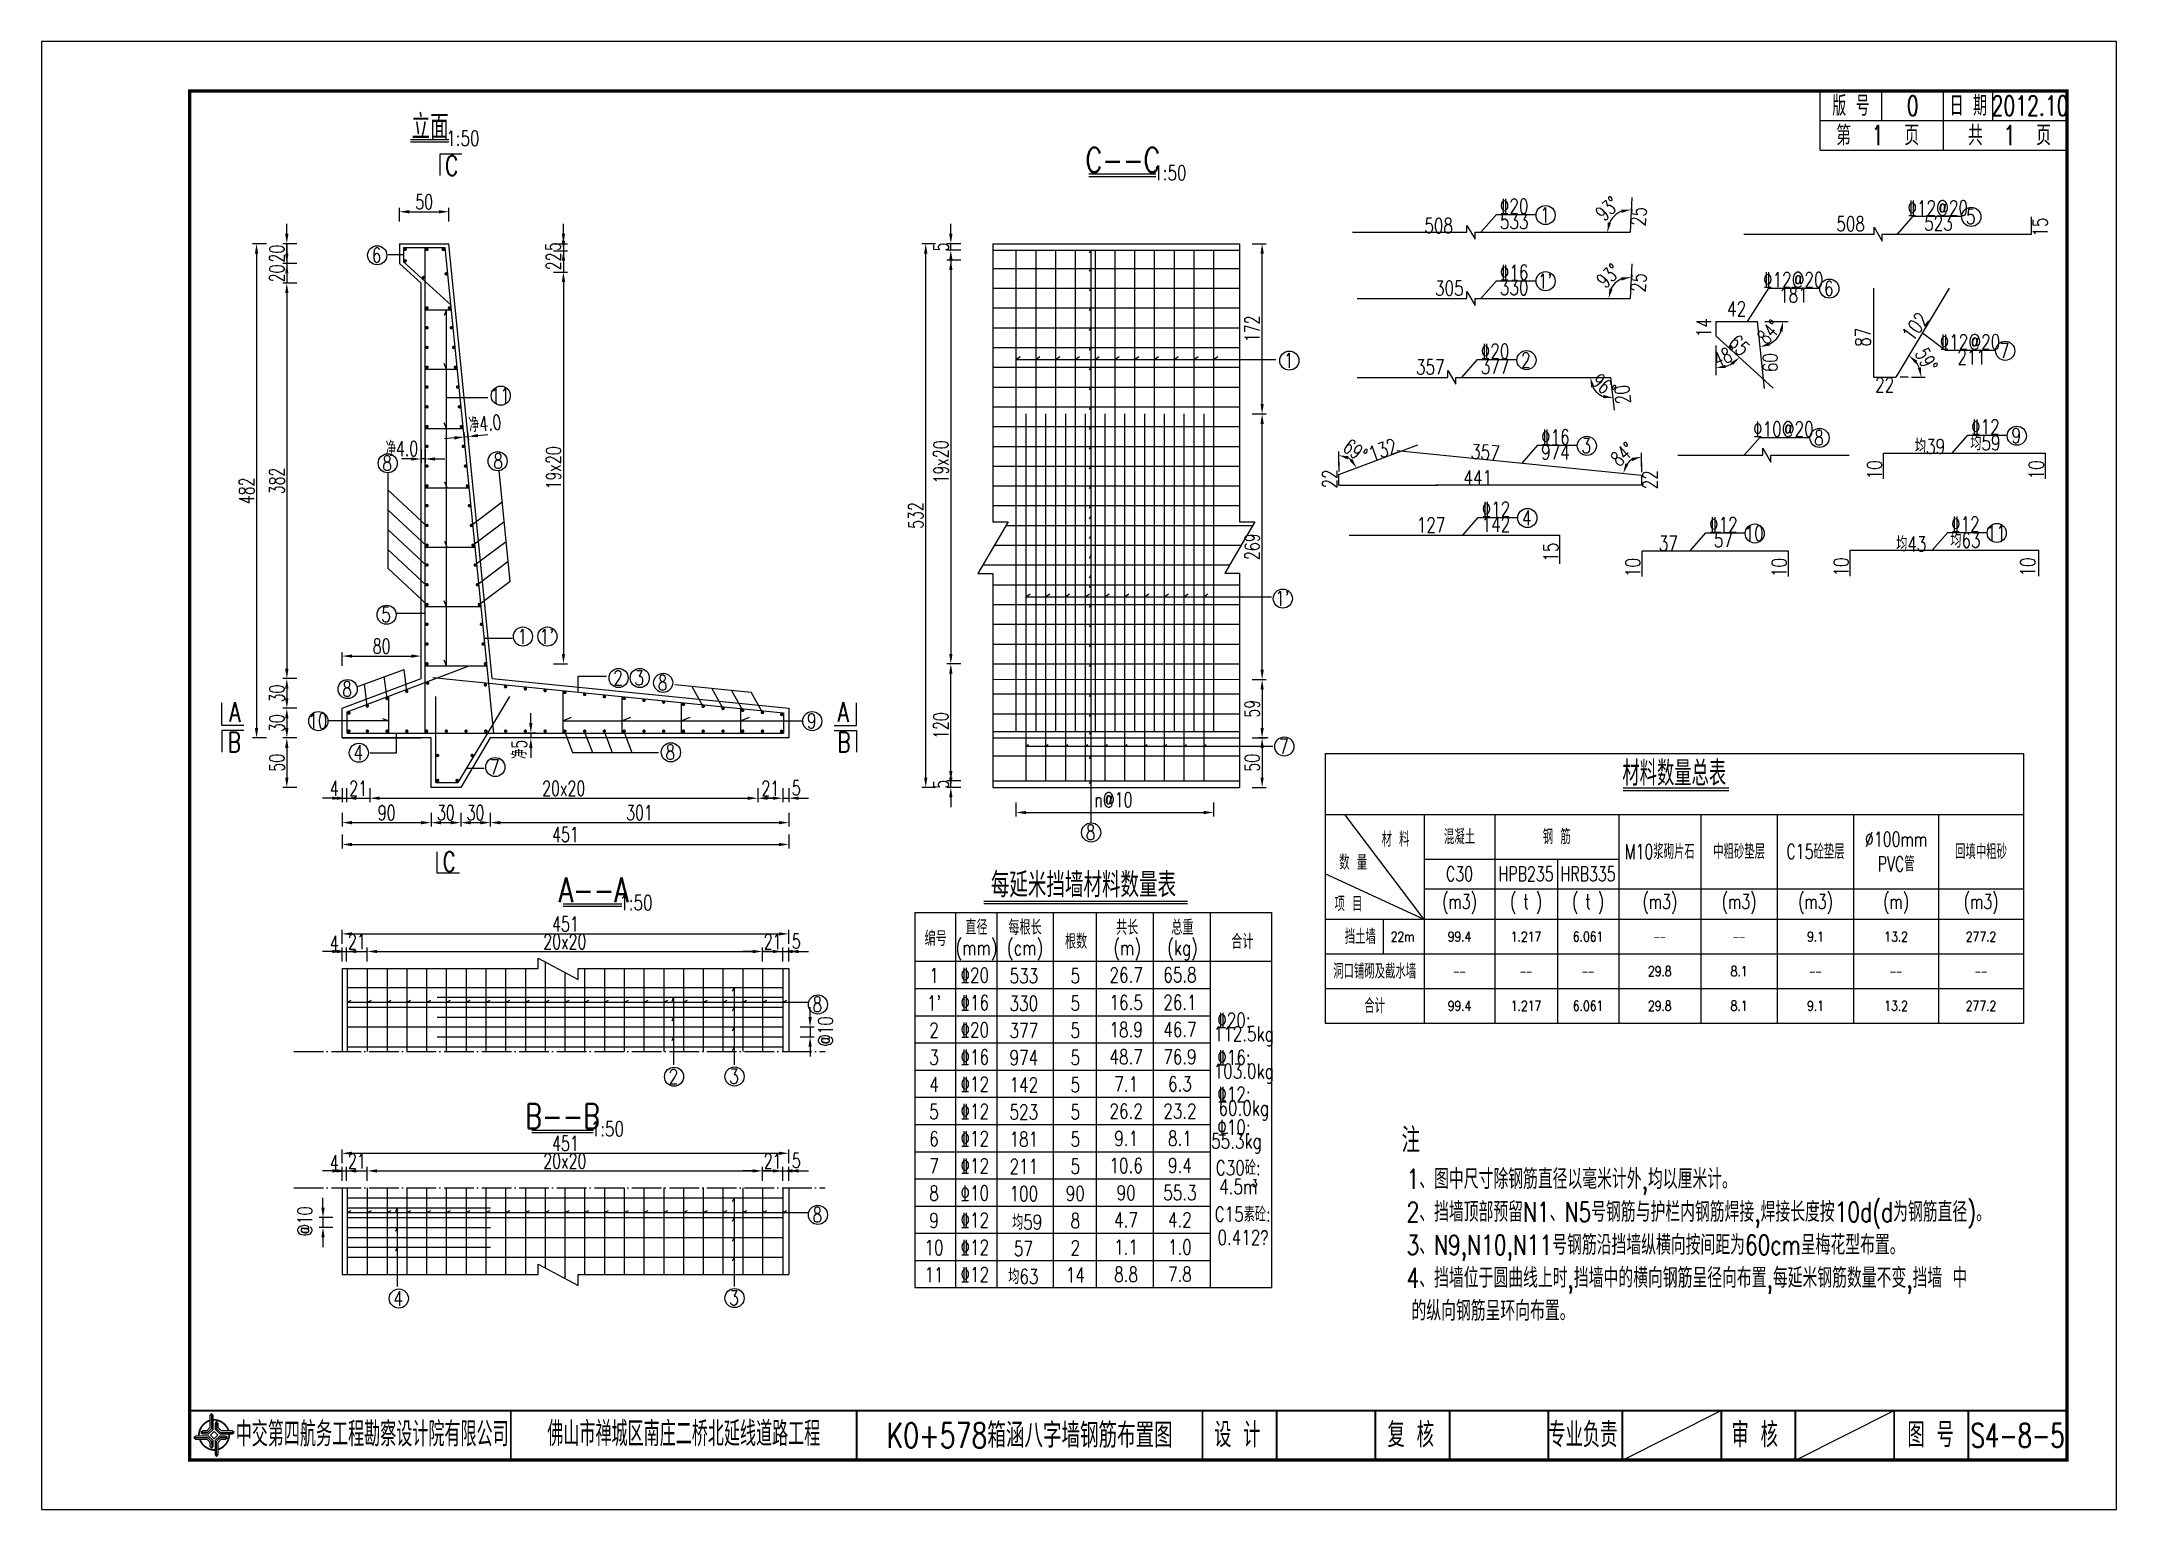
# Model space of a CAD drawing. Header units: millimetres. Extents: x -475 to 1205, y -1212 to 867.
# Drawn here: x -475.2 to -55.2, y -1212.1 to -915.1 of the extents above; entities that cross this region are included whole.
import ezdxf
from ezdxf.enums import TextEntityAlignment as Align

# ---------------------------------------------------------------- set-up
doc = ezdxf.new("R2010")
doc.units = ezdxf.units.MM
doc.header["$LTSCALE"] = 0.25
doc.header["$PDMODE"] = 32
doc.header["$PDSIZE"] = 0.5
doc.linetypes.add('ACAD_ISO04W100', pattern=[30, 24, -3, 0, -3])
for name, color, linetype in [('0_yellow', 2, 'Continuous'), ('lk', 7, 'Continuous'), ('中心线', 7, 'ACAD_ISO04W100'), ('图框', 7, 'Continuous'), ('文字', 7, 'Continuous'), ('标注', 4, 'Continuous'), ('次轮廓线', 7, 'Continuous'), ('结构', 7, 'Continuous'), ('表格', 7, 'Continuous'), ('钢筋', 6, 'Continuous')]:
    doc.layers.add(name, color=color, linetype=linetype)
doc.styles.get("Standard").update_dxf_attribs({"font": 'simplex1.shx', "width": 0.7, "bigfont": 'hztxt.shx'})
doc.styles.add('text', font='romans__.shx', dxfattribs={"width": 0.8, "bigfont": 'hztxt.shx'})
doc.styles.add('XGhz', font='simplex1.shx', dxfattribs={"width": 0.8, "bigfont": 'hztxt.shx'})
doc.styles.add('数字', font='simplex1.shx', dxfattribs={"width": 0.8, "bigfont": 'hztxt.shx'})
doc.styles.add('汉字', font='simplex1.shx', dxfattribs={"width": 0.8, "bigfont": 'hztxt.shx'})
doc.styles.add('钢筋', font='simplex1.shx', dxfattribs={"width": 0.8, "height": 2.2, "bigfont": 'hztxt.shx'})
doc.dimstyles.new('STANDARD-50', dxfattribs={"dimscale": 0, "dimtxt": 3, "dimasz": 2, "dimexe": 0.8, "dimexo": 1, "dimgap": 0.5, "dimtad": 1, "dimdec": 0, "dimlfac": 5, "dimzin": 9, "dimdsep": 46, "dimtxsty": 'Standard', "dimcen": 0.5, "dimclrd": 256, "dimclre": 256, "dimclrt": 7, "dimadec": 0, "dimazin": 2, "dimtfac": 1, "dimtdec": 0, "dimtix": 1, "dimtmove": 2, "dimatfit": 3, "dimfxl": 0, "dimtolj": 1, "dimtzin": 0, "dimlwd": -1, "dimlwe": -1, "dimarcsym": 0})

msp = doc.modelspace()

# ---------------------------------------------------------------- texts
at = {"width": 0.7}
for s, p in [('材 料', (-203.917, -1077.974)), ('数 量', (-212.5, -1082.643)), ('项 目', (-213.441, -1091.061))]:
    msp.add_text(s, height=3, dxfattribs=at).set_placement(p)
for s, p in [('专业负责', (-163.176, -1196.991)), ('审 核', (-128.402, -1196.991)), ('图 号', (-92.783, -1196.991))]:
    msp.add_text(s, height=5, dxfattribs=at).set_placement(p, align=Align.MIDDLE_CENTER)
at = {"layer": '图框'}
for s, width, p in [('中交第四航务工程勘察设计院有限公司', 0.65, (-408.235, -1196.837)), ('佛山市禅城区南庄二桥北延线道路工程', 0.65, (-345.166, -1196.771)), ('设 计', 0.7, (-233.121, -1196.991)), ('复 核', 0.7, (-198.026, -1196.991))]:
    msp.add_text(s, height=5, dxfattribs=dict(at, width=width)).set_placement(p, align=Align.MIDDLE_CENTER)
at = {"layer": '文字', "width": 0.7}
for s, p in [('版 号', (-108.916, -928.085)), ('0', (-96.416, -928.085)), ('日 期', (-85.166, -928.085)), ('2012.10', (-72.666, -928.085))]:
    msp.add_text(s, height=4, dxfattribs=at).set_placement(p, align=Align.MIDDLE_CENTER)
at = {"layer": '文字', "width": 0.75}
for s, height, style, p in [('立面', 5, 'XGhz', (-396.508, -932.074)), ('1:50', 3, '数字', (-389.877, -934.665)), ('C--C', 5, 'XGhz', (-256.284, -939.05)), ('C', 4, 'XGhz', (-392.126, -940.204)), ('1:50', 3, '数字', (-246.779, -941.641)), ('%%13220', 3, '钢筋', (-177.084, -948.4)), ('1', 3, '数字', (-170.839, -950.17)), ('%%13212@20', 3, '钢筋', (-91.348, -948.762)), ('5', 3, '数字', (-84.669, -950.532)), ('508', 3, '数字', (-192.373, -952.332)), ('533', 3, '数字', (-177.084, -951.487)), ('508', 3, '数字', (-108.984, -951.961)), ('523', 3, '数字', (-91.205, -951.85)), ('6', 3, '数字', (-407.329, -958.306)), ('%%13216', 3, '钢筋', (-177.084, -961.787)), ('%%13212@20', 3, '钢筋', (-120.593, -963.281)), ('305', 3, '数字', (-190.213, -964.986)), ('330', 3, '数字', (-177.084, -964.874)), ("1'", 3, '数字', (-170.839, -963.557)), ('181', 3, '数字', (-120.562, -966.369)), ('6', 3, '数字', (-113.404, -965.051)), ('42', 3, '数字', (-132.053, -969.167)), ('%%13212@20', 3, '钢筋', (-84.821, -975.857)), ('1', 3, '数字', (-222.705, -979.62)), ('%%13220', 3, '钢筋', (-180.95, -977.748)), ('2', 3, '数字', (-174.706, -979.518)), ('211', 3, '数字', (-84.484, -978.945)), ('7', 3, '数字', (-77.808, -977.627)), ('357', 3, '数字', (-194.079, -980.947)), ('377', 3, '数字', (-180.95, -980.835)), ('11', 3, '数字', (-382.319, -986.709)), ('22', 3, '数字', (-102.093, -984.553)), ('%%13216', 3, '钢筋', (-168.734, -995.098)), ('3', 3, '数字', (-162.49, -996.868)), ('%%13110@20', 3, '钢筋', (-122.594, -993.49)), ('8', 3, '数字', (-115.39, -995.26)), ('均39', 3, '数字', (-92.908, -996.852)), ('均59', 3, '数字', (-81.705, -996.139)), ('%%13212', 3, '钢筋', (-81.705, -993.052)), ('9', 3, '数字', (-75.46, -994.822)), ('8', 3, '数字', (-405.198, -1000.391)), ('8', 3, '数字', (-382.728, -999.969)), ('974', 3, '数字', (-168.734, -998.185)), ('441', 3, '数字', (-184.461, -1003.352)), ('127', 3, '数字', (-193.9, -1012.891)), ('%%13212', 3, '钢筋', (-180.772, -1009.692)), ('142', 3, '数字', (-180.772, -1012.78)), ('4', 3, '数字', (-174.527, -1011.462)), ('%%13212', 3, '钢筋', (-134.745, -1012.827)), ('%%13212', 3, '钢筋', (-85.759, -1012.714)), ('37', 3, '数字', (-145.896, -1016.607)), ('57', 3, '数字', (-134.745, -1015.915)), ('10', 3, '数字', (-128.5, -1014.597)), ('均43', 3, '数字', (-96.705, -1016.601)), ('均63', 3, '数字', (-85.748, -1015.841)), ('11', 3, '数字', (-79.514, -1014.484)), ("1'", 3, '数字', (-224.018, -1027.767)), ('5', 3, '数字', (-405.432, -1031.038)), ('1', 3, '数字', (-377.833, -1035.449)), ("1'", 3, '数字', (-372.88, -1035.449)), ('8', 3, '数字', (-413.313, -1046.078)), ('2', 3, '数字', (-358.475, -1043.825)), ('3', 3, '数字', (-354.188, -1043.825)), ('8', 3, '数字', (-349.451, -1044.817)), ('A', 4, 'XGhz', (-436.021, -1050.723)), ('A', 4, 'XGhz', (-312.897, -1050.723)), ('10', 3, '数字', (-419.245, -1052.558)), ('9', 3, '数字', (-319.274, -1052.558)), ('B', 4, 'XGhz', (-436.165, -1056.844)), ('4', 3, '数字', (-411.052, -1058.959)), ('8', 3, '数字', (-347.888, -1058.871)), ('B', 4, 'XGhz', (-312.753, -1056.844)), ('7', 3, '数字', (-223.715, -1057.69)), ('7', 3, '数字', (-383.422, -1061.852)), ('8', 3, '数字', (-262.827, -1075.085)), ('C', 4, 'XGhz', (-392.646, -1081.009)), ('每延米挡墙材料数量表', 5, '汉字', (-264.267, -1085.456)), ('A--A', 5, 'XGhz', (-363.376, -1086.734)), ('1:50', 3, '数字', (-354.852, -1089.326)), ('编号', 3, '数字', (-294.161, -1096.396)), ('直径', 3, '数字', (-285.912, -1094.158)), ('每根长', 3, '数字', (-276.085, -1094.158)), ('根数', 3, '数字', (-265.754, -1097.012)), ('共长', 3, '数字', (-255.422, -1094.158)), ('总重', 3, '数字', (-244.234, -1094.158)), ('合计', 3, '数字', (-232.089, -1097.019)), ('(mm)', 3, '数字', (-285.912, -1098.66)), ('(cm)', 3, '数字', (-276.085, -1098.66)), ('(m)', 3, '数字', (-255.422, -1098.66)), ('(kg)', 3, '数字', (-244.234, -1098.66)), ('1', 3, '数字', (-294.51, -1104.053)), ('%%13220', 3, '钢筋', (-286.257, -1103.994)), ('533', 3, '数字', (-276.328, -1104.122)), ('5', 3, '数字', (-265.91, -1104.102)), ('26.7', 3, '数字', (-255.623, -1103.957)), ('65.8', 3, '数字', (-244.734, -1103.936)), ('8', 3, '数字', (-318.122, -1109.877)), ("1'", 3, '数字', (-294.51, -1109.606)), ('%%13216', 3, '钢筋', (-286.257, -1109.547)), ('330', 3, '数字', (-276.328, -1109.675)), ('5', 3, '数字', (-265.91, -1109.655)), ('16.5', 3, '数字', (-255.623, -1109.51)), ('26.1', 3, '数字', (-244.734, -1109.489)), ('%%13220:', 3, '钢筋', (-233.807, -1113.077)), ('2', 3, '数字', (-294.51, -1115.106)), ('%%13220', 3, '钢筋', (-286.257, -1115.047)), ('377', 3, '数字', (-276.328, -1115.175)), ('5', 3, '数字', (-265.91, -1115.155)), ('18.9', 3, '数字', (-255.623, -1115.01)), ('46.7', 3, '数字', (-244.734, -1114.989)), ('112.5kg', 3, '数字', (-231.828, -1116.358)), ('3', 3, '数字', (-294.51, -1120.606)), ('%%13216', 3, '钢筋', (-286.257, -1120.547)), ('974', 3, '数字', (-276.328, -1120.675)), ('5', 3, '数字', (-265.91, -1120.655)), ('48.7', 3, '数字', (-255.623, -1120.51)), ('76.9', 3, '数字', (-244.734, -1120.489)), ('%%13216:', 3, '钢筋', (-233.807, -1120.623)), ('2', 3, '数字', (-347.244, -1124.499)), ('3', 3, '数字', (-334.997, -1124.46)), ('4', 3, '数字', (-294.51, -1126.106)), ('%%13212', 3, '钢筋', (-286.257, -1126.047)), ('142', 3, '数字', (-276.328, -1126.175)), ('5', 3, '数字', (-265.91, -1126.155)), ('7.1', 3, '数字', (-255.623, -1126.01)), ('6.3', 3, '数字', (-244.734, -1125.989)), ('103.0kg', 3, '数字', (-231.828, -1123.904)), ('%%13212:', 3, '钢筋', (-233.807, -1128.079)), ('60.0kg', 3, '数字', (-231.828, -1131.36)), ('B--B', 5, 'XGhz', (-369.703, -1132.497)), ('1:50', 3, '数字', (-360.645, -1135.088)), ('5', 3, '数字', (-294.51, -1131.606)), ('%%13212', 3, '钢筋', (-286.257, -1131.547)), ('523', 3, '数字', (-276.328, -1131.675)), ('5', 3, '数字', (-265.91, -1131.655)), ('26.2', 3, '数字', (-255.623, -1131.51)), ('23.2', 3, '数字', (-244.734, -1131.489)), ('%%13110:', 3, '钢筋', (-233.807, -1134.767)), ('6', 3, '数字', (-294.51, -1137.106)), ('%%13212', 3, '钢筋', (-286.257, -1137.047)), ('181', 3, '数字', (-276.328, -1137.175)), ('5', 3, '数字', (-265.91, -1137.155)), ('9.1', 3, '数字', (-255.623, -1137.01)), ('8.1', 3, '数字', (-244.734, -1136.989)), ('55.3kg', 3, '数字', (-233.315, -1138.048)), ('7', 3, '数字', (-294.51, -1142.606)), ('%%13212', 3, '钢筋', (-286.257, -1142.547)), ('211', 3, '数字', (-276.328, -1142.675)), ('5', 3, '数字', (-265.91, -1142.655)), ('10.6', 3, '数字', (-255.623, -1142.51)), ('9.4', 3, '数字', (-244.734, -1142.489)), ('C30砼:', 3, '数字', (-232.938, -1142.791)), ('%%13110', 3, '钢筋', (-286.257, -1148.047)), ('90', 3, '数字', (-255.623, -1148.01)), ('55.3', 3, '数字', (-244.734, -1147.989)), ('4.5m', 3, '数字', (-232.938, -1146.777)), ('3', 1.5, '数字', (-229.589, -1146.05)), ('8', 3, '数字', (-294.51, -1148.106)), ('100', 3, '数字', (-276.328, -1148.175)), ('90', 3, '数字', (-265.91, -1148.155)), ('8', 3, '数字', (-318.122, -1152.448)), ('9', 3, '数字', (-294.51, -1153.606)), ('%%13212', 3, '钢筋', (-286.257, -1153.547)), (' 均59', 3, '数字', (-276.429, -1153.803)), ('8', 3, '数字', (-265.91, -1153.655)), ('4.7', 3, '数字', (-255.643, -1153.51)), ('4.2', 3, '数字', (-244.754, -1153.489)), ('10', 3, '数字', (-294.51, -1159.106)), ('%%13212', 3, '钢筋', (-286.257, -1159.047)), ('57', 3, '数字', (-276.429, -1159.303)), ('2', 3, '数字', (-265.91, -1159.155)), ('1.1', 3, '数字', (-255.643, -1159.01)), ('1.0', 3, '数字', (-244.754, -1158.989)), ('11', 3, '数字', (-294.51, -1164.606)), ('%%13212', 3, '钢筋', (-286.257, -1164.547)), ('均63', 3, '数字', (-276.429, -1164.803)), ('14', 3, '数字', (-265.91, -1164.655)), ('8.8', 3, '数字', (-255.643, -1164.51)), ('7.8', 3, '数字', (-244.754, -1164.489)), ('4', 3, '数字', (-402.962, -1169.382)), ('3', 3, '数字', (-334.997, -1169.288))]:
    msp.add_text(s, height=height, dxfattribs=dict(at, style=style)).set_placement(p, align=Align.MIDDLE)
at = {"layer": '文字', "style": '数字', "width": 0.75}
for s, rotation, p in [('25', 85.72795, (-151.892, -950.472)), ('15', 90, (-70.6, -952.624)), ('25', 85.72795, (-151.892, -963.859)), ('102', 52.82739, (-95.892, -972.75)), ('14', 90, (-138.686, -972.99)), ('87', 90, (-106.489, -974.913)), ('65', 315.02447, (-131.538, -976.537)), ('60', 90, (-125.267, -980.063)), ('20', 96, (-155.133, -986.526)), ('132', 20.26782, (-203.67, -997.682)), ('357', 356.18964, (-182.914, -998.186)), ('22', 90, (-214.41, -1003.583)), ('22', 90, (-149.57, -1003.741)), ('10', 90, (-104.165, -1001.737)), ('10', 90, (-71.385, -1001.737)), ('15', 90, (-169.675, -1018.377)), ('10', 90, (-153.048, -1021.512)), ('10', 90, (-123.432, -1021.512)), ('10', 90, (-110.905, -1021.399)), ('10', 90, (-73.132, -1021.399))]:
    msp.add_text(s, height=3, rotation=rotation, dxfattribs=at).set_placement(p, align=Align.MIDDLE)
for s, p in [('C15素砼:', (-232.028, -1152.339)), ('0.412%%143', (-231.988, -1157.046))]:
    msp.add_text(s, height=3, dxfattribs=at).set_placement(p, align=Align.MIDDLE_CENTER)
at = {"layer": '文字', "insert": (-199.864, -1173.919), "char_height": 4, "width": 115.40144, "attachment_point": 7, "style": '汉字'}
msp.add_mtext('{\\H1.25x;\\W0.75;注\\P\\pi-1,l2;\\H0.8x;1、图中尺寸除钢筋直径以毫米计外,均以厘米计。\\P2、挡墙顶部预留N1、N5号钢筋与护栏内钢筋焊接,焊接长度按10d(d为钢筋直径)。\\P3、N9,N10,N11号钢筋沿挡墙纵横向按间距为60cm呈梅花型布置。\\P4、挡墙位于圆曲线上时,挡墙中的横向钢筋呈径向布置,每延米钢筋数量不变,挡墙 中的纵向钢筋呈环向布置。}', dxfattribs=at)

# ---------------------------------------------------------------- blocks, each defined once
blk = doc.blocks.new('*D616')
at = {"layer": 'Defpoints', "color": 0}
for p in [(-329.23, -1099.19), (-409.23, -1102.64), (-329.23, -1102.64)]:
    blk.add_point(p, dxfattribs=at)
at = {"layer": '标注'}
for p, q in [((-409.23, -1101.19), (-409.23, -1098.39)), ((-407.23, -1099.19), (-331.23, -1099.19)), ((-329.23, -1101.19), (-329.23, -1098.39))]:
    blk.add_line(p, q, dxfattribs=at)
for points in [[(-407.23, -1098.86), (-407.23, -1099.53), (-409.23, -1099.19)], [(-331.23, -1098.86), (-331.23, -1099.53), (-329.23, -1099.19)]]:
    blk.add_solid(points, dxfattribs=at)
at = {"layer": '标注', "color": 7, "insert": (-369.23, -1097.19), "char_height": 3, "attachment_point": 5}
blk.add_mtext('\\A1;20x20', dxfattribs=at)
blk = doc.blocks.new('*D617')
at = {"layer": 'Defpoints', "color": 0}
for p in [(-323.92, -1095.63), (-414.32, -1103.93), (-323.92, -1100.74)]:
    blk.add_point(p, dxfattribs=at)
at = {"layer": '标注'}
for p, q in [((-414.32, -1097.63), (-414.32, -1094.83)), ((-412.32, -1095.63), (-325.92, -1095.63)), ((-323.92, -1097.63), (-323.92, -1094.83))]:
    blk.add_line(p, q, dxfattribs=at)
for points in [[(-412.32, -1095.3), (-412.32, -1095.96), (-414.32, -1095.63)], [(-325.92, -1095.3), (-325.92, -1095.96), (-323.92, -1095.63)]]:
    blk.add_solid(points, dxfattribs=at)
at = {"layer": '标注', "color": 7, "insert": (-369.12, -1093.63), "char_height": 3, "attachment_point": 5}
blk.add_mtext('\\A1;451', dxfattribs=at)
blk = doc.blocks.new('*D618')
at = {"layer": 'Defpoints', "color": 0}
for p in [(-398.32, -1039.42), (-398.32, -1043.99), (-414.32, -1046.1)]:
    blk.add_point(p, dxfattribs=at)
at = {"layer": '标注'}
for p, q in [((-414.32, -1041.42), (-414.32, -1038.62)), ((-412.32, -1039.42), (-400.32, -1039.42)), ((-398.32, -1041.42), (-398.32, -1038.62))]:
    blk.add_line(p, q, dxfattribs=at)
for points in [[(-412.32, -1039.09), (-412.32, -1039.76), (-414.32, -1039.42)], [(-400.32, -1039.09), (-400.32, -1039.76), (-398.32, -1039.42)]]:
    blk.add_solid(points, dxfattribs=at)
at = {"layer": '标注', "color": 7, "insert": (-406.32, -1037.42), "char_height": 3, "attachment_point": 5}
blk.add_mtext('\\A1;80', dxfattribs=at)
blk = doc.blocks.new('*D619')
at = {"layer": 'Defpoints', "color": 0}
for p in [(-414.32, -1068.47), (-396.32, -1068.47), (-396.32, -1073.12)]:
    blk.add_point(p, dxfattribs=at)
at = {"layer": '标注'}
for p, q in [((-414.32, -1071.12), (-414.32, -1073.92)), ((-412.32, -1073.12), (-398.32, -1073.12)), ((-396.32, -1071.12), (-396.32, -1073.92))]:
    blk.add_line(p, q, dxfattribs=at)
for points in [[(-412.32, -1072.79), (-412.32, -1073.46), (-414.32, -1073.12)], [(-398.32, -1072.79), (-398.32, -1073.46), (-396.32, -1073.12)]]:
    blk.add_solid(points, dxfattribs=at)
at = {"layer": '标注', "color": 7, "insert": (-405.32, -1071.12), "char_height": 3, "attachment_point": 5}
blk.add_mtext('\\A1;90', dxfattribs=at)
blk = doc.blocks.new('*D620')
at = {"layer": 'Defpoints', "color": 0}
for p in [(-414.32, -1066.34), (-323.92, -1065.9), (-323.92, -1077.54)]:
    blk.add_point(p, dxfattribs=at)
at = {"layer": '标注'}
for p, q in [((-414.32, -1075.54), (-414.32, -1078.34)), ((-412.32, -1077.54), (-325.92, -1077.54)), ((-323.92, -1075.54), (-323.92, -1078.34))]:
    blk.add_line(p, q, dxfattribs=at)
for points in [[(-412.32, -1077.21), (-412.32, -1077.88), (-414.32, -1077.54)], [(-325.92, -1077.21), (-325.92, -1077.88), (-323.92, -1077.54)]]:
    blk.add_solid(points, dxfattribs=at)
at = {"layer": '标注', "color": 7, "insert": (-369.12, -1075.54), "char_height": 3, "attachment_point": 5}
blk.add_mtext('\\A1;451', dxfattribs=at)
blk = doc.blocks.new('*D621')
at = {"layer": 'Defpoints', "color": 0}
for p in [(-421.39, -1043.99), (-425.51, -1049.99), (-423.87, -1049.99)]:
    blk.add_point(p, dxfattribs=at)
at = {"layer": '标注'}
for p, q in [((-423.51, -1043.99), (-426.31, -1043.99)), ((-424.87, -1049.99), (-426.31, -1049.99)), ((-425.51, -1045.99), (-425.51, -1047.99))]:
    blk.add_line(p, q, dxfattribs=at)
for points in [[(-425.85, -1045.99), (-425.18, -1045.99), (-425.51, -1043.99)], [(-425.85, -1047.99), (-425.18, -1047.99), (-425.51, -1049.99)]]:
    blk.add_solid(points, dxfattribs=at)
at = {"layer": '标注', "color": 7, "insert": (-427.51, -1046.99), "char_height": 3, "attachment_point": 5, "rotation": 90}
blk.add_mtext('\\A1;30', dxfattribs=at)
blk = doc.blocks.new('*D622')
at = {"layer": 'Defpoints', "color": 0}
for p in [(-415.22, -1049.99), (-425.51, -1055.99), (-415.22, -1055.99)]:
    blk.add_point(p, dxfattribs=at)
at = {"layer": '标注'}
for p, q in [((-423.51, -1049.99), (-426.31, -1049.99)), ((-425.51, -1051.99), (-425.51, -1053.99)), ((-423.51, -1055.99), (-426.31, -1055.99))]:
    blk.add_line(p, q, dxfattribs=at)
for points in [[(-425.85, -1051.99), (-425.18, -1051.99), (-425.51, -1049.99)], [(-425.85, -1053.99), (-425.18, -1053.99), (-425.51, -1055.99)]]:
    blk.add_solid(points, dxfattribs=at)
at = {"layer": '标注', "color": 7, "insert": (-427.51, -1052.99), "char_height": 3, "attachment_point": 5, "rotation": 90}
blk.add_mtext('\\A1;30', dxfattribs=at)
blk = doc.blocks.new('*D623')
at = {"layer": 'Defpoints', "color": 0}
for p in [(-415.77, -955.99), (-431.64, -1055.99), (-417.72, -1055.99)]:
    blk.add_point(p, dxfattribs=at)
at = {"layer": '标注'}
for p, q in [((-429.64, -955.99), (-432.44, -955.99)), ((-431.64, -957.99), (-431.64, -1053.99)), ((-429.64, -1055.99), (-432.44, -1055.99))]:
    blk.add_line(p, q, dxfattribs=at)
for points in [[(-431.97, -957.99), (-431.3, -957.99), (-431.64, -955.99)], [(-431.97, -1053.99), (-431.3, -1053.99), (-431.64, -1055.99)]]:
    blk.add_solid(points, dxfattribs=at)
at = {"layer": '标注', "color": 7, "insert": (-433.64, -1005.99), "char_height": 3, "attachment_point": 5, "rotation": 90}
blk.add_mtext('\\A1;482', dxfattribs=at)
blk = doc.blocks.new('*D624')
at = {"layer": 'Defpoints', "color": 0}
for p in [(-413.32, -1153.03), (-418.19, -1155.03), (-413.32, -1155.03)]:
    blk.add_point(p, dxfattribs=at)
at = {"layer": '文字'}
for p, q in [((-418.19, -1151.03), (-418.19, -1149.03)), ((-416.19, -1153.03), (-418.99, -1153.03)), ((-418.19, -1153.03), (-418.19, -1155.03)), ((-416.19, -1155.03), (-418.99, -1155.03)), ((-418.19, -1157.03), (-418.19, -1159.03))]:
    blk.add_line(p, q, dxfattribs=at)
for points in [[(-418.52, -1151.03), (-417.85, -1151.03), (-418.19, -1153.03)], [(-418.52, -1157.03), (-417.85, -1157.03), (-418.19, -1155.03)]]:
    blk.add_solid(points, dxfattribs=at)
at = {"layer": '文字', "color": 7, "insert": (-421.85, -1153.79), "char_height": 3, "attachment_point": 5, "rotation": 90}
blk.add_mtext('\\A1;@10', dxfattribs=at)
blk = doc.blocks.new('*D625')
at = {"layer": 'Defpoints', "color": 0}
for p in [(-409.23, -1099.19), (-413.42, -1102.64), (-409.23, -1102.64)]:
    blk.add_point(p, dxfattribs=at)
at = {"layer": '标注'}
for p, q in [((-415.42, -1099.19), (-417.42, -1099.19)), ((-413.42, -1101.19), (-413.42, -1098.39)), ((-413.42, -1099.19), (-409.23, -1099.19)), ((-409.23, -1101.19), (-409.23, -1098.39)), ((-407.23, -1099.19), (-405.23, -1099.19))]:
    blk.add_line(p, q, dxfattribs=at)
for points in [[(-415.42, -1098.86), (-415.42, -1099.53), (-413.42, -1099.19)], [(-407.23, -1098.86), (-407.23, -1099.53), (-409.23, -1099.19)]]:
    blk.add_solid(points, dxfattribs=at)
at = {"layer": '标注', "color": 7, "insert": (-411.33, -1097.19), "char_height": 3, "attachment_point": 5}
blk.add_mtext('\\A1;21', dxfattribs=at)
blk = doc.blocks.new('*D626')
at = {"layer": 'Defpoints', "color": 0}
for p in [(-413.42, -1099.19), (-414.32, -1102.64), (-413.42, -1102.64)]:
    blk.add_point(p, dxfattribs=at)
at = {"layer": '标注'}
for p, q in [((-416.32, -1099.19), (-418.32, -1099.19)), ((-414.32, -1101.19), (-414.32, -1098.39)), ((-414.32, -1099.19), (-413.42, -1099.19)), ((-413.42, -1101.19), (-413.42, -1098.39)), ((-411.42, -1099.19), (-409.42, -1099.19))]:
    blk.add_line(p, q, dxfattribs=at)
for points in [[(-416.32, -1098.86), (-416.32, -1099.53), (-414.32, -1099.19)], [(-411.42, -1098.86), (-411.42, -1099.53), (-413.42, -1099.19)]]:
    blk.add_solid(points, dxfattribs=at)
at = {"layer": '标注', "color": 7, "insert": (-415.91, -1097.5), "char_height": 3, "attachment_point": 5}
blk.add_mtext('\\A1;4', dxfattribs=at)
blk = doc.blocks.new('*D627')
at = {"layer": 'Defpoints', "color": 0}
for p in [(-420.61, -1055.99), (-425.51, -1065.99), (-415.22, -1065.99)]:
    blk.add_point(p, dxfattribs=at)
at = {"layer": '标注'}
for p, q in [((-423.51, -1055.99), (-426.31, -1055.99)), ((-425.51, -1057.99), (-425.51, -1063.99)), ((-423.51, -1065.99), (-426.31, -1065.99))]:
    blk.add_line(p, q, dxfattribs=at)
for points in [[(-425.85, -1057.99), (-425.18, -1057.99), (-425.51, -1055.99)], [(-425.85, -1063.99), (-425.18, -1063.99), (-425.51, -1065.99)]]:
    blk.add_solid(points, dxfattribs=at)
at = {"layer": '标注', "color": 7, "insert": (-427.51, -1060.99), "char_height": 3, "attachment_point": 5, "rotation": 90}
blk.add_mtext('\\A1;50', dxfattribs=at)
blk = doc.blocks.new('*D628')
at = {"layer": 'Defpoints', "color": 0}
for p in [(-415.22, -963.99), (-425.51, -1043.99), (-415.22, -1043.99)]:
    blk.add_point(p, dxfattribs=at)
at = {"layer": '标注'}
for p, q in [((-423.51, -963.99), (-426.31, -963.99)), ((-425.51, -965.99), (-425.51, -1041.99)), ((-423.51, -1043.99), (-426.31, -1043.99))]:
    blk.add_line(p, q, dxfattribs=at)
for points in [[(-425.85, -965.99), (-425.18, -965.99), (-425.51, -963.99)], [(-425.85, -1041.99), (-425.18, -1041.99), (-425.51, -1043.99)]]:
    blk.add_solid(points, dxfattribs=at)
at = {"layer": '标注', "color": 7, "insert": (-427.51, -1003.99), "char_height": 3, "attachment_point": 5, "rotation": 90}
blk.add_mtext('\\A1;382', dxfattribs=at)
blk = doc.blocks.new('*D629')
at = {"layer": 'Defpoints', "color": 0}
for p in [(-415.77, -959.99), (-425.51, -963.99), (-417.39, -963.99)]:
    blk.add_point(p, dxfattribs=at)
at = {"layer": '标注'}
for p, q in [((-425.51, -957.99), (-425.51, -955.99)), ((-423.51, -959.99), (-426.31, -959.99)), ((-425.51, -959.99), (-425.51, -963.99)), ((-423.51, -963.99), (-426.31, -963.99)), ((-425.51, -965.99), (-425.51, -967.99))]:
    blk.add_line(p, q, dxfattribs=at)
for points in [[(-425.85, -957.99), (-425.18, -957.99), (-425.51, -959.99)], [(-425.85, -965.99), (-425.18, -965.99), (-425.51, -963.99)]]:
    blk.add_solid(points, dxfattribs=at)
at = {"layer": '标注', "color": 7, "insert": (-427.51, -961.99), "char_height": 3, "attachment_point": 5, "rotation": 90}
blk.add_mtext('\\A1;20', dxfattribs=at)
blk = doc.blocks.new('*D630')
at = {"layer": 'Defpoints', "color": 0}
for p in [(-417.72, -955.99), (-425.51, -959.99), (-417.72, -959.99)]:
    blk.add_point(p, dxfattribs=at)
at = {"layer": '标注'}
for p, q in [((-425.51, -953.99), (-425.51, -951.99)), ((-423.51, -955.99), (-426.31, -955.99)), ((-425.51, -955.99), (-425.51, -959.99)), ((-423.51, -959.99), (-426.31, -959.99)), ((-425.51, -961.99), (-425.51, -963.99))]:
    blk.add_line(p, q, dxfattribs=at)
for points in [[(-425.85, -953.99), (-425.18, -953.99), (-425.51, -955.99)], [(-425.85, -961.99), (-425.18, -961.99), (-425.51, -959.99)]]:
    blk.add_solid(points, dxfattribs=at)
at = {"layer": '标注', "color": 7, "insert": (-427.51, -957.99), "char_height": 3, "attachment_point": 5, "rotation": 90}
blk.add_mtext('\\A1;20', dxfattribs=at)
blk = doc.blocks.new('*D631')
at = {"layer": 'Defpoints', "color": 0}
for p in [(-277.92, -1067.23), (-237.92, -1067.23), (-237.92, -1071.07)]:
    blk.add_point(p, dxfattribs=at)
at = {"layer": '文字'}
for p, q in [((-277.92, -1069.07), (-277.92, -1071.87)), ((-237.92, -1069.07), (-237.92, -1071.87)), ((-275.92, -1071.07), (-239.92, -1071.07))]:
    blk.add_line(p, q, dxfattribs=at)
for points in [[(-275.92, -1070.74), (-275.92, -1071.41), (-277.92, -1071.07)], [(-239.92, -1070.74), (-239.92, -1071.41), (-237.92, -1071.07)]]:
    blk.add_solid(points, dxfattribs=at)
at = {"layer": '文字', "color": 7, "insert": (-258.21, -1068.51), "char_height": 3, "attachment_point": 5}
blk.add_mtext('\\A1;n@10', dxfattribs=at)
blk = doc.blocks.new('*D632')
at = {"layer": 'Defpoints', "color": 0}
for p in [(-296.19, -955.99), (-289.87, -955.99), (-289.87, -1065.99)]:
    blk.add_point(p, dxfattribs=at)
at = {"layer": '标注'}
for p, q in [((-294.19, -955.99), (-296.99, -955.99)), ((-296.19, -1063.99), (-296.19, -957.99)), ((-294.19, -1065.99), (-296.99, -1065.99))]:
    blk.add_line(p, q, dxfattribs=at)
for points in [[(-296.52, -957.99), (-295.86, -957.99), (-296.19, -955.99)], [(-296.52, -1063.99), (-295.86, -1063.99), (-296.19, -1065.99)]]:
    blk.add_solid(points, dxfattribs=at)
at = {"layer": '标注', "color": 7, "insert": (-298.19, -1010.99), "char_height": 3, "attachment_point": 5, "rotation": 90}
blk.add_mtext('\\A1;532', dxfattribs=at)
blk = doc.blocks.new('*D633')
at = {"layer": 'Defpoints', "color": 0}
for p in [(-323.92, -1066.6), (-384.32, -1067.07), (-323.92, -1073.12)]:
    blk.add_point(p, dxfattribs=at)
at = {"layer": '标注'}
for p, q in [((-384.32, -1071.12), (-384.32, -1073.92)), ((-382.32, -1073.12), (-325.92, -1073.12)), ((-323.92, -1071.12), (-323.92, -1073.92))]:
    blk.add_line(p, q, dxfattribs=at)
for points in [[(-382.32, -1072.79), (-382.32, -1073.46), (-384.32, -1073.12)], [(-325.92, -1072.79), (-325.92, -1073.46), (-323.92, -1073.12)]]:
    blk.add_solid(points, dxfattribs=at)
at = {"layer": '标注', "color": 7, "insert": (-354.12, -1071.12), "char_height": 3, "attachment_point": 5}
blk.add_mtext('\\A1;301', dxfattribs=at)
blk = doc.blocks.new('*D634')
at = {"layer": 'Defpoints', "color": 0}
for p in [(-376.12, -1055.99), (-374.11, -1054.99), (-374.11, -1055.99)]:
    blk.add_point(p, dxfattribs=at)
at = {"layer": '文字'}
for p, q in [((-376.12, -1052.99), (-376.12, -1050.99)), ((-375.11, -1054.99), (-376.92, -1054.99)), ((-375.11, -1055.99), (-376.92, -1055.99)), ((-376.12, -1054.99), (-376.12, -1055.99)), ((-376.12, -1057.99), (-376.12, -1059.99))]:
    blk.add_line(p, q, dxfattribs=at)
for points in [[(-376.45, -1052.99), (-375.79, -1052.99), (-376.12, -1054.99)], [(-376.45, -1057.99), (-375.79, -1057.99), (-376.12, -1055.99)]]:
    blk.add_solid(points, dxfattribs=at)
at = {"layer": '文字', "color": 7, "insert": (-378.45, -1059.01), "char_height": 3, "attachment_point": 5, "rotation": 90}
blk.add_mtext('\\A1; 净5', dxfattribs=at)
blk = doc.blocks.new('*D635')
at = {"layer": 'Defpoints', "color": 0}
for p in [(-396.32, -1067.03), (-390.32, -1067.03), (-390.32, -1073.12)]:
    blk.add_point(p, dxfattribs=at)
at = {"layer": '标注'}
for p, q in [((-396.32, -1071.12), (-396.32, -1073.92)), ((-394.32, -1073.12), (-392.32, -1073.12)), ((-390.32, -1071.12), (-390.32, -1073.92))]:
    blk.add_line(p, q, dxfattribs=at)
for points in [[(-394.32, -1072.79), (-394.32, -1073.46), (-396.32, -1073.12)], [(-392.32, -1072.79), (-392.32, -1073.46), (-390.32, -1073.12)]]:
    blk.add_solid(points, dxfattribs=at)
at = {"layer": '标注', "color": 7, "insert": (-393.32, -1071.12), "char_height": 3, "attachment_point": 5}
blk.add_mtext('\\A1;30', dxfattribs=at)
blk = doc.blocks.new('*D636')
at = {"layer": 'Defpoints', "color": 0}
for p in [(-390.32, -1067.03), (-384.32, -1067.98), (-384.32, -1073.12)]:
    blk.add_point(p, dxfattribs=at)
at = {"layer": '标注'}
for p, q in [((-390.32, -1071.12), (-390.32, -1073.92)), ((-388.32, -1073.12), (-386.32, -1073.12)), ((-384.32, -1071.12), (-384.32, -1073.92))]:
    blk.add_line(p, q, dxfattribs=at)
for points in [[(-388.32, -1072.79), (-388.32, -1073.46), (-390.32, -1073.12)], [(-386.32, -1072.79), (-386.32, -1073.46), (-384.32, -1073.12)]]:
    blk.add_solid(points, dxfattribs=at)
at = {"layer": '标注', "color": 7, "insert": (-387.32, -1071.12), "char_height": 3, "attachment_point": 5}
blk.add_mtext('\\A1;30', dxfattribs=at)
blk = doc.blocks.new('*D637')
at = {"layer": 'Defpoints', "color": 0}
for p in [(-325.18, -1114.46), (-325.18, -1116.46), (-319.6, -1116.46)]:
    blk.add_point(p, dxfattribs=at)
at = {"layer": '文字'}
for p, q in [((-319.6, -1112.46), (-319.6, -1110.46)), ((-321.6, -1114.46), (-318.8, -1114.46)), ((-321.6, -1116.46), (-318.8, -1116.46)), ((-319.6, -1114.46), (-319.6, -1116.46)), ((-319.6, -1118.46), (-319.6, -1120.46))]:
    blk.add_line(p, q, dxfattribs=at)
for points in [[(-319.93, -1112.46), (-319.26, -1112.46), (-319.6, -1114.46)], [(-319.93, -1118.46), (-319.26, -1118.46), (-319.6, -1116.46)]]:
    blk.add_solid(points, dxfattribs=at)
at = {"layer": '文字', "color": 7, "insert": (-316.48, -1115.37), "char_height": 3, "attachment_point": 5, "rotation": 90}
blk.add_mtext('\\A1;@10', dxfattribs=at)
blk = doc.blocks.new('*D663')
at = {"layer": 'Defpoints', "color": 0}
for p in [(-323.92, -1099.19), (-325.13, -1102.64), (-323.92, -1102.64)]:
    blk.add_point(p, dxfattribs=at)
at = {"layer": '标注'}
for p, q in [((-327.13, -1099.19), (-329.13, -1099.19)), ((-325.13, -1101.19), (-325.13, -1098.39)), ((-325.13, -1099.19), (-323.92, -1099.19)), ((-323.92, -1101.19), (-323.92, -1098.39)), ((-321.92, -1099.19), (-319.92, -1099.19))]:
    blk.add_line(p, q, dxfattribs=at)
for points in [[(-327.13, -1098.86), (-327.13, -1099.53), (-325.13, -1099.19)], [(-321.92, -1098.86), (-321.92, -1099.53), (-323.92, -1099.19)]]:
    blk.add_solid(points, dxfattribs=at)
at = {"layer": '标注', "color": 7, "insert": (-322.39, -1097.09), "char_height": 3, "attachment_point": 5}
blk.add_mtext('\\A1;5', dxfattribs=at)
blk = doc.blocks.new('*D638')
at = {"layer": 'Defpoints', "color": 0}
for p in [(-325.13, -1099.19), (-329.23, -1102.64), (-325.13, -1102.64)]:
    blk.add_point(p, dxfattribs=at)
at = {"layer": '标注'}
for p, q in [((-331.23, -1099.19), (-333.23, -1099.19)), ((-329.23, -1101.19), (-329.23, -1098.39)), ((-329.23, -1099.19), (-325.13, -1099.19)), ((-325.13, -1101.19), (-325.13, -1098.39)), ((-323.13, -1099.19), (-321.13, -1099.19))]:
    blk.add_line(p, q, dxfattribs=at)
for points in [[(-331.23, -1098.86), (-331.23, -1099.53), (-329.23, -1099.19)], [(-323.13, -1098.86), (-323.13, -1099.53), (-325.13, -1099.19)]]:
    blk.add_solid(points, dxfattribs=at)
at = {"layer": '标注', "color": 7, "insert": (-327.18, -1097.19), "char_height": 3, "attachment_point": 5}
blk.add_mtext('\\A1;21', dxfattribs=at)
blk = doc.blocks.new('*D664')
at = {"layer": 'Defpoints', "color": 0}
for p in [(-89.04, -965.02), (-94.99, -981.28), (-104.27, -983.02), (-99.84, -983.02), (-99.84, -983.02)]:
    blk.add_point(p, dxfattribs=at)
at = {"layer": '文字'}
blk.add_line((-96.68, -983.02), (-93.88, -983.02), dxfattribs=at)
blk.add_arc((-99.84, -983.02), 5.15, 22.3847, 36.6516, dxfattribs=at)
for points in [[(-95.93, -980.19), (-95.48, -979.7), (-97.19, -978.6)], [(-94.75, -980.99), (-95.4, -981.12), (-94.68, -983.02)]]:
    blk.add_solid(points, dxfattribs=at)
at = {"layer": '文字', "color": 7, "insert": (-93.61, -979.49), "char_height": 3, "attachment_point": 5, "rotation": 299.5181}
blk.add_mtext('\\A1;59°', dxfattribs=at)
blk = doc.blocks.new('*D665')
at = {"layer": 'Defpoints', "color": 0}
for p in [(-153.28, -960.04), (-155.67, -963.26), (-208.87, -967.07), (-163.99, -967.07), (-153.63, -967.07)]:
    blk.add_point(p, dxfattribs=at)
at = {"layer": '文字'}
blk.add_line((-159.95, -967.07), (-157.15, -967.07), dxfattribs=at)
blk.add_arc((-153.63, -967.07), 4.32, 113.8742, 153.2599, dxfattribs=at)
for points in [[(-157.17, -965.21), (-157.82, -965.05), (-157.95, -967.07)], [(-155.44, -962.79), (-155.32, -963.45), (-153.41, -962.75)]]:
    blk.add_solid(points, dxfattribs=at)
at = {"layer": '文字', "color": 7, "insert": (-157.99, -962.49), "char_height": 3, "attachment_point": 5, "rotation": 43.567}
blk.add_mtext('\\A1;93°', dxfattribs=at)
blk = doc.blocks.new('*D666')
at = {"layer": 'Defpoints', "color": 0}
for p in [(-153.28, -946.66), (-155.8, -949.63), (-209.83, -953.69), (-163.24, -953.69), (-153.63, -953.69)]:
    blk.add_point(p, dxfattribs=at)
at = {"layer": '文字'}
blk.add_line((-160.23, -953.69), (-157.43, -953.69), dxfattribs=at)
blk.add_arc((-153.63, -953.69), 4.6, 112.2579, 154.8762, dxfattribs=at)
for points in [[(-155.43, -949.1), (-155.32, -949.76), (-153.4, -949.09)], [(-157.47, -951.81), (-158.12, -951.66), (-158.23, -953.69)]]:
    blk.add_solid(points, dxfattribs=at)
at = {"layer": '文字', "color": 7, "insert": (-158.18, -948.91), "char_height": 3, "attachment_point": 5, "rotation": 43.567}
blk.add_mtext('\\A1;93°', dxfattribs=at)
blk = doc.blocks.new('*D667')
at = {"layer": 'Defpoints', "color": 0}
for p in [(-200.82, -997.85), (-153.06, -999.54), (-151.32, -1002.8), (-151.32, -1002.8), (-151.32, -1004.85)]:
    blk.add_point(p, dxfattribs=at)
at = {"layer": '文字'}
blk.add_line((-151.32, -1001.1), (-151.32, -998.3), dxfattribs=at)
blk.add_arc((-151.32, -1002.8), 3.69, 121.4088, 142.8806, dxfattribs=at)
for points in [[(-153.34, -999.33), (-153.16, -999.97), (-151.32, -999.1)], [(-153.96, -1000.69), (-154.58, -1000.45), (-155, -1002.43)]]:
    blk.add_solid(points, dxfattribs=at)
at = {"layer": '文字', "color": 7, "insert": (-155.14, -998.58), "char_height": 3, "attachment_point": 5, "rotation": 42.1447}
blk.add_mtext('\\A1;84°', dxfattribs=at)
blk = doc.blocks.new('*D668')
at = {"layer": 'Defpoints', "color": 0}
for p in [(-215.93, -983.03), (-161.03, -985.24), (-157.5, -983.03), (-151.27, -983.03), (-156.8, -989.64)]:
    blk.add_point(p, dxfattribs=at)
at = {"layer": '文字'}
blk.add_arc((-157.5, -983.03), 4.17, 207.753, 248.247, dxfattribs=at)
for points in [[(-161.51, -985.06), (-160.86, -984.9), (-161.67, -983.03)], [(-159, -986.58), (-159.09, -987.24), (-157.06, -987.18)]]:
    blk.add_solid(points, dxfattribs=at)
at = {"layer": '文字', "color": 7, "insert": (-158.95, -984.65), "char_height": 3, "attachment_point": 5, "rotation": 318}
blk.add_mtext('\\A1;96°', dxfattribs=at)
blk = doc.blocks.new('*D669')
at = {"layer": 'Defpoints', "color": 0}
for p in [(-196.58, -996.69), (-212.6, -1002.69), (-212.6, -1002.69), (-209.79, -1000), (-212.6, -1004.85)]:
    blk.add_point(p, dxfattribs=at)
at = {"layer": '文字'}
blk.add_line((-212.6, -1000.8), (-212.6, -998), dxfattribs=at)
blk.add_arc((-212.6, -1002.69), 3.89, 50.3034, 60.2428, dxfattribs=at)
for points in [[(-210.76, -999.63), (-210.59, -998.99), (-212.6, -998.8)], [(-209.85, -999.5), (-210.39, -999.89), (-208.96, -1001.33)]]:
    blk.add_solid(points, dxfattribs=at)
at = {"layer": '文字', "color": 7, "insert": (-209.25, -997.85), "char_height": 3, "attachment_point": 5, "rotation": 325.2731}
blk.add_mtext('\\A1;69°', dxfattribs=at)
blk = doc.blocks.new('*D639')
at = {"layer": 'Defpoints', "color": 0}
for p in [(-371.52, -961.72), (-373.98, -1040.99), (-369.52, -1040.99)]:
    blk.add_point(p, dxfattribs=at)
at = {"layer": '标注'}
for p, q in [((-370.52, -961.72), (-368.72, -961.72)), ((-369.52, -963.72), (-369.52, -1038.99)), ((-371.52, -1040.99), (-368.72, -1040.99))]:
    blk.add_line(p, q, dxfattribs=at)
for points in [[(-369.85, -963.72), (-369.19, -963.72), (-369.52, -961.72)], [(-369.85, -1038.99), (-369.19, -1038.99), (-369.52, -1040.99)]]:
    blk.add_solid(points, dxfattribs=at)
at = {"layer": '标注', "color": 7, "insert": (-371.52, -1001.35), "char_height": 3, "attachment_point": 5, "rotation": 90}
blk.add_mtext('\\A1;19x20', dxfattribs=at)
blk = doc.blocks.new('*D640')
at = {"layer": 'Defpoints', "color": 0}
for p in [(-408.73, -1064.74), (-330.2, -1064.74), (-330.2, -1068.18)]:
    blk.add_point(p, dxfattribs=at)
at = {"layer": '标注'}
for p, q in [((-408.73, -1066.18), (-408.73, -1068.98)), ((-330.2, -1066.18), (-330.2, -1068.98)), ((-406.73, -1068.18), (-332.2, -1068.18))]:
    blk.add_line(p, q, dxfattribs=at)
for points in [[(-406.73, -1067.85), (-406.73, -1068.51), (-408.73, -1068.18)], [(-332.2, -1067.85), (-332.2, -1068.51), (-330.2, -1068.18)]]:
    blk.add_solid(points, dxfattribs=at)
at = {"layer": '标注', "color": 7, "insert": (-369.47, -1066.18), "char_height": 3, "attachment_point": 5}
blk.add_mtext('\\A1;20x20', dxfattribs=at)
blk = doc.blocks.new('*D641')
at = {"layer": 'Defpoints', "color": 0}
for p in [(-330.2, -1064.74), (-325.13, -1064.74), (-325.13, -1068.18)]:
    blk.add_point(p, dxfattribs=at)
at = {"layer": '标注'}
for p, q in [((-330.2, -1066.18), (-330.2, -1068.98)), ((-325.13, -1066.18), (-325.13, -1068.98)), ((-328.2, -1068.18), (-327.13, -1068.18))]:
    blk.add_line(p, q, dxfattribs=at)
for points in [[(-328.2, -1067.85), (-328.2, -1068.51), (-330.2, -1068.18)], [(-327.13, -1067.85), (-327.13, -1068.51), (-325.13, -1068.18)]]:
    blk.add_solid(points, dxfattribs=at)
at = {"layer": '标注', "color": 7, "insert": (-327.66, -1066.18), "char_height": 3, "attachment_point": 5}
blk.add_mtext('\\A1;21', dxfattribs=at)
blk = doc.blocks.new('*D642')
at = {"layer": 'Defpoints', "color": 0}
for p in [(-325.13, -1064.74), (-323.92, -1064.74), (-323.92, -1068.18)]:
    blk.add_point(p, dxfattribs=at)
at = {"layer": '标注'}
for p, q in [((-325.13, -1066.18), (-325.13, -1068.98)), ((-323.92, -1066.18), (-323.92, -1068.98)), ((-327.13, -1068.18), (-329.13, -1068.18)), ((-325.13, -1068.18), (-323.92, -1068.18)), ((-321.92, -1068.18), (-319.92, -1068.18))]:
    blk.add_line(p, q, dxfattribs=at)
for points in [[(-327.13, -1067.85), (-327.13, -1068.51), (-325.13, -1068.18)], [(-321.92, -1067.85), (-321.92, -1068.51), (-323.92, -1068.18)]]:
    blk.add_solid(points, dxfattribs=at)
at = {"layer": '标注', "color": 7, "insert": (-322.39, -1066.08), "char_height": 3, "attachment_point": 5}
blk.add_mtext('\\A1;5', dxfattribs=at)
blk = doc.blocks.new('*D643')
at = {"layer": 'Defpoints', "color": 0}
for p in [(-413.42, -1064.74), (-408.73, -1064.74), (-408.73, -1068.18)]:
    blk.add_point(p, dxfattribs=at)
at = {"layer": '标注'}
for p, q in [((-413.42, -1066.18), (-413.42, -1068.98)), ((-408.73, -1066.18), (-408.73, -1068.98)), ((-415.42, -1068.18), (-417.42, -1068.18)), ((-413.42, -1068.18), (-408.73, -1068.18)), ((-406.73, -1068.18), (-404.73, -1068.18))]:
    blk.add_line(p, q, dxfattribs=at)
for points in [[(-415.42, -1067.85), (-415.42, -1068.51), (-413.42, -1068.18)], [(-406.73, -1067.85), (-406.73, -1068.51), (-408.73, -1068.18)]]:
    blk.add_solid(points, dxfattribs=at)
at = {"layer": '标注', "color": 7, "insert": (-411.08, -1066.18), "char_height": 3, "attachment_point": 5}
blk.add_mtext('\\A1;21', dxfattribs=at)
blk = doc.blocks.new('*D644')
at = {"layer": 'Defpoints', "color": 0}
for p in [(-414.32, -1064.74), (-413.42, -1064.74), (-413.42, -1068.18)]:
    blk.add_point(p, dxfattribs=at)
at = {"layer": '标注'}
for p, q in [((-414.32, -1066.18), (-414.32, -1068.98)), ((-413.42, -1066.18), (-413.42, -1068.98)), ((-416.32, -1068.18), (-418.32, -1068.18)), ((-414.32, -1068.18), (-413.42, -1068.18)), ((-411.42, -1068.18), (-409.42, -1068.18))]:
    blk.add_line(p, q, dxfattribs=at)
for points in [[(-416.32, -1067.85), (-416.32, -1068.51), (-414.32, -1068.18)], [(-411.42, -1067.85), (-411.42, -1068.51), (-413.42, -1068.18)]]:
    blk.add_solid(points, dxfattribs=at)
at = {"layer": '标注', "color": 7, "insert": (-415.91, -1066.19), "char_height": 3, "attachment_point": 5}
blk.add_mtext('\\A1;4', dxfattribs=at)
blk = doc.blocks.new('*D645')
at = {"layer": 'Defpoints', "color": 0}
for p in [(-329.23, -1143.58), (-409.23, -1147.03), (-329.23, -1147.03)]:
    blk.add_point(p, dxfattribs=at)
at = {"layer": '标注'}
for p, q in [((-409.23, -1145.58), (-409.23, -1142.78)), ((-407.23, -1143.58), (-331.23, -1143.58)), ((-329.23, -1145.58), (-329.23, -1142.78))]:
    blk.add_line(p, q, dxfattribs=at)
for points in [[(-407.23, -1143.25), (-407.23, -1143.92), (-409.23, -1143.58)], [(-331.23, -1143.25), (-331.23, -1143.92), (-329.23, -1143.58)]]:
    blk.add_solid(points, dxfattribs=at)
at = {"layer": '标注', "color": 7, "insert": (-369.23, -1141.58), "char_height": 3, "attachment_point": 5}
blk.add_mtext('\\A1;20x20', dxfattribs=at)
blk = doc.blocks.new('*D646')
at = {"layer": 'Defpoints', "color": 0}
for p in [(-323.92, -1140.02), (-323.92, -1145.14), (-414.32, -1148.32)]:
    blk.add_point(p, dxfattribs=at)
at = {"layer": '标注'}
for p, q in [((-414.32, -1142.02), (-414.32, -1139.22)), ((-412.32, -1140.02), (-325.92, -1140.02)), ((-323.92, -1142.02), (-323.92, -1139.22))]:
    blk.add_line(p, q, dxfattribs=at)
for points in [[(-412.32, -1139.69), (-412.32, -1140.35), (-414.32, -1140.02)], [(-325.92, -1139.69), (-325.92, -1140.35), (-323.92, -1140.02)]]:
    blk.add_solid(points, dxfattribs=at)
at = {"layer": '标注', "color": 7, "insert": (-369.12, -1138.02), "char_height": 3, "attachment_point": 5}
blk.add_mtext('\\A1;451', dxfattribs=at)
blk = doc.blocks.new('*D647')
at = {"layer": 'Defpoints', "color": 0}
for p in [(-413.42, -1143.58), (-414.32, -1147.03), (-413.42, -1147.03)]:
    blk.add_point(p, dxfattribs=at)
at = {"layer": '标注'}
for p, q in [((-416.32, -1143.58), (-418.32, -1143.58)), ((-414.32, -1145.58), (-414.32, -1142.78)), ((-414.32, -1143.58), (-413.42, -1143.58)), ((-413.42, -1145.58), (-413.42, -1142.78)), ((-411.42, -1143.58), (-409.42, -1143.58))]:
    blk.add_line(p, q, dxfattribs=at)
for points in [[(-416.32, -1143.25), (-416.32, -1143.92), (-414.32, -1143.58)], [(-411.42, -1143.25), (-411.42, -1143.92), (-413.42, -1143.58)]]:
    blk.add_solid(points, dxfattribs=at)
at = {"layer": '标注', "color": 7, "insert": (-415.91, -1141.89), "char_height": 3, "attachment_point": 5}
blk.add_mtext('\\A1;4', dxfattribs=at)
blk = doc.blocks.new('*D648')
at = {"layer": 'Defpoints', "color": 0}
for p in [(-409.23, -1143.58), (-413.42, -1147.03), (-409.23, -1147.03)]:
    blk.add_point(p, dxfattribs=at)
at = {"layer": '标注'}
for p, q in [((-415.42, -1143.58), (-417.42, -1143.58)), ((-413.42, -1145.58), (-413.42, -1142.78)), ((-413.42, -1143.58), (-409.23, -1143.58)), ((-409.23, -1145.58), (-409.23, -1142.78)), ((-407.23, -1143.58), (-405.23, -1143.58))]:
    blk.add_line(p, q, dxfattribs=at)
for points in [[(-415.42, -1143.25), (-415.42, -1143.92), (-413.42, -1143.58)], [(-407.23, -1143.25), (-407.23, -1143.92), (-409.23, -1143.58)]]:
    blk.add_solid(points, dxfattribs=at)
at = {"layer": '标注', "color": 7, "insert": (-411.33, -1141.58), "char_height": 3, "attachment_point": 5}
blk.add_mtext('\\A1;21', dxfattribs=at)
blk = doc.blocks.new('*D649')
at = {"layer": 'Defpoints', "color": 0}
for p in [(-325.13, -1143.58), (-329.23, -1147.03), (-325.13, -1147.03)]:
    blk.add_point(p, dxfattribs=at)
at = {"layer": '标注'}
for p, q in [((-331.23, -1143.58), (-333.23, -1143.58)), ((-329.23, -1145.58), (-329.23, -1142.78)), ((-329.23, -1143.58), (-325.13, -1143.58)), ((-325.13, -1145.58), (-325.13, -1142.78)), ((-323.13, -1143.58), (-321.13, -1143.58))]:
    blk.add_line(p, q, dxfattribs=at)
for points in [[(-331.23, -1143.25), (-331.23, -1143.92), (-329.23, -1143.58)], [(-323.13, -1143.25), (-323.13, -1143.92), (-325.13, -1143.58)]]:
    blk.add_solid(points, dxfattribs=at)
at = {"layer": '标注', "color": 7, "insert": (-327.18, -1141.58), "char_height": 3, "attachment_point": 5}
blk.add_mtext('\\A1;21', dxfattribs=at)
blk = doc.blocks.new('*D650')
at = {"layer": 'Defpoints', "color": 0}
for p in [(-323.92, -1143.58), (-325.13, -1147.03), (-323.92, -1147.03)]:
    blk.add_point(p, dxfattribs=at)
at = {"layer": '标注'}
for p, q in [((-327.13, -1143.58), (-329.13, -1143.58)), ((-325.13, -1145.58), (-325.13, -1142.78)), ((-325.13, -1143.58), (-323.92, -1143.58)), ((-323.92, -1145.58), (-323.92, -1142.78)), ((-321.92, -1143.58), (-319.92, -1143.58))]:
    blk.add_line(p, q, dxfattribs=at)
for points in [[(-327.13, -1143.25), (-327.13, -1143.92), (-325.13, -1143.58)], [(-321.92, -1143.25), (-321.92, -1143.92), (-323.92, -1143.58)]]:
    blk.add_solid(points, dxfattribs=at)
at = {"layer": '标注', "color": 7, "insert": (-322.39, -1141.48), "char_height": 3, "attachment_point": 5}
blk.add_mtext('\\A1;5', dxfattribs=at)
blk = doc.blocks.new('*D651')
at = {"layer": 'Defpoints', "color": 0}
for p in [(-282.6, -959.3), (-291.11, -1040.99), (-283.07, -1040.99)]:
    blk.add_point(p, dxfattribs=at)
at = {"layer": '标注'}
for p, q in [((-289.11, -959.3), (-291.91, -959.3)), ((-291.11, -961.3), (-291.11, -1038.99)), ((-289.11, -1040.99), (-291.91, -1040.99))]:
    blk.add_line(p, q, dxfattribs=at)
for points in [[(-291.44, -961.3), (-290.77, -961.3), (-291.11, -959.3)], [(-291.44, -1038.99), (-290.77, -1038.99), (-291.11, -1040.99)]]:
    blk.add_solid(points, dxfattribs=at)
at = {"layer": '标注', "color": 7, "insert": (-293.11, -1000.14), "char_height": 3, "attachment_point": 5, "rotation": 90}
blk.add_mtext('\\A1;19x20', dxfattribs=at)
blk = doc.blocks.new('*D652')
at = {"layer": 'Defpoints', "color": 0}
for p in [(-291.11, -1040.99), (-287.23, -1040.99), (-282.23, -1065.98)]:
    blk.add_point(p, dxfattribs=at)
at = {"layer": '标注'}
for p, q in [((-289.11, -1040.99), (-291.91, -1040.99)), ((-291.11, -1063.98), (-291.11, -1042.99)), ((-289.11, -1065.98), (-291.91, -1065.98))]:
    blk.add_line(p, q, dxfattribs=at)
for points in [[(-291.44, -1042.99), (-290.77, -1042.99), (-291.11, -1040.99)], [(-291.44, -1063.98), (-290.77, -1063.98), (-291.11, -1065.98)]]:
    blk.add_solid(points, dxfattribs=at)
at = {"layer": '标注', "color": 7, "insert": (-293.11, -1053.49), "char_height": 3, "attachment_point": 5, "rotation": 90}
blk.add_mtext('\\A1;120', dxfattribs=at)
blk = doc.blocks.new('*D653')
at = {"layer": 'Defpoints', "color": 0}
for p in [(-291.11, -1064.68), (-282.23, -1064.68), (-282.23, -1065.98)]:
    blk.add_point(p, dxfattribs=at)
at = {"layer": '标注'}
for p, q in [((-291.11, -1062.68), (-291.11, -1060.68)), ((-289.11, -1064.68), (-291.91, -1064.68)), ((-289.11, -1065.98), (-291.91, -1065.98)), ((-291.11, -1065.98), (-291.11, -1064.68)), ((-291.11, -1067.98), (-291.11, -1069.98))]:
    blk.add_line(p, q, dxfattribs=at)
for points in [[(-291.44, -1062.68), (-290.77, -1062.68), (-291.11, -1064.68)], [(-291.44, -1067.98), (-290.77, -1067.98), (-291.11, -1065.98)]]:
    blk.add_solid(points, dxfattribs=at)
at = {"layer": '标注', "color": 7, "insert": (-293.11, -1065.33), "char_height": 3, "attachment_point": 5, "rotation": 90}
blk.add_mtext('\\A1;5', dxfattribs=at)
blk = doc.blocks.new('*D654')
at = {"layer": 'Defpoints', "color": 0}
for p in [(-392.72, -949.52), (-392.72, -953.08), (-402.71, -954.18)]:
    blk.add_point(p, dxfattribs=at)
at = {"layer": '标注'}
for p, q in [((-402.71, -951.52), (-402.71, -948.72)), ((-392.72, -951.52), (-392.72, -948.72)), ((-400.71, -949.52), (-394.72, -949.52))]:
    blk.add_line(p, q, dxfattribs=at)
for points in [[(-400.71, -949.19), (-400.71, -949.86), (-402.71, -949.52)], [(-394.72, -949.19), (-394.72, -949.86), (-392.72, -949.52)]]:
    blk.add_solid(points, dxfattribs=at)
at = {"layer": '标注', "color": 7, "insert": (-397.71, -947.52), "char_height": 3, "attachment_point": 5}
blk.add_mtext('\\A1;50', dxfattribs=at)
blk = doc.blocks.new('*D655')
at = {"layer": 'Defpoints', "color": 0}
for p in [(-395.15, -957.41), (-376.36, -955.99), (-369.52, -957.41)]:
    blk.add_point(p, dxfattribs=at)
at = {"layer": '标注'}
for p, q in [((-369.52, -953.99), (-369.52, -951.99)), ((-371.52, -955.99), (-368.72, -955.99)), ((-371.52, -957.41), (-368.72, -957.41)), ((-369.52, -955.99), (-369.52, -957.41)), ((-369.52, -959.41), (-369.52, -961.41))]:
    blk.add_line(p, q, dxfattribs=at)
for points in [[(-369.85, -953.99), (-369.19, -953.99), (-369.52, -955.99)], [(-369.85, -959.41), (-369.19, -959.41), (-369.52, -957.41)]]:
    blk.add_solid(points, dxfattribs=at)
at = {"layer": '标注', "color": 7, "insert": (-371.62, -956.57), "char_height": 3, "attachment_point": 5, "rotation": 90}
blk.add_mtext('\\A1;5', dxfattribs=at)
blk = doc.blocks.new('*D656')
at = {"layer": 'Defpoints', "color": 0}
for p in [(-398.32, -993.38), (-397.52, -993.38), (-398.32, -999.55)]:
    blk.add_point(p, dxfattribs=at)
at = {"layer": '标注'}
for p, q in [((-400.32, -999.55), (-402.32, -999.55)), ((-398.32, -997.55), (-398.32, -1000.35)), ((-397.52, -999.55), (-398.32, -999.55)), ((-397.52, -997.55), (-397.52, -1000.35)), ((-395.52, -999.55), (-393.52, -999.55))]:
    blk.add_line(p, q, dxfattribs=at)
for points in [[(-400.32, -999.22), (-400.32, -999.88), (-398.32, -999.55)], [(-395.52, -999.22), (-395.52, -999.88), (-397.52, -999.55)]]:
    blk.add_solid(points, dxfattribs=at)
at = {"layer": '标注', "color": 7, "insert": (-402.22, -997.45), "char_height": 3, "attachment_point": 5}
blk.add_mtext('\\A1;净4.0', dxfattribs=at)
blk = doc.blocks.new('*D657')
at = {"layer": 'Defpoints', "color": 0}
for p in [(-389.8, -993.15), (-389.01, -993.07), (-388.81, -995.01)]:
    blk.add_point(p, dxfattribs=at)
at = {"layer": '标注'}
for p, q in [((-391.6, -995.29), (-393.59, -995.49)), ((-389.71, -994.15), (-389.53, -995.89)), ((-389.61, -995.09), (-388.81, -995.01)), ((-388.91, -994.07), (-388.74, -995.81)), ((-386.82, -994.81), (-384.83, -994.61))]:
    blk.add_line(p, q, dxfattribs=at)
for points in [[(-391.63, -994.96), (-391.57, -995.62), (-389.61, -995.09)], [(-386.86, -994.48), (-386.79, -995.14), (-388.81, -995.01)]]:
    blk.add_solid(points, dxfattribs=at)
at = {"layer": '标注', "color": 7, "insert": (-385.39, -992.37), "char_height": 3, "attachment_point": 5, "rotation": 5.7106}
blk.add_mtext('\\A1;净4.0', dxfattribs=at)
blk = doc.blocks.new('*D670')
at = {"layer": 'Defpoints', "color": 0}
for p in [(-127.8, -971.76), (-126.36, -971.76), (-121.6, -971.76), (-124.94, -976.03), (-126.45, -985.27)]:
    blk.add_point(p, dxfattribs=at)
at = {"layer": '文字'}
blk.add_arc((-127.8, -971.76), 5.14, 298.1495, 337.5611, dxfattribs=at)
for points in [[(-123.37, -973.65), (-122.72, -973.78), (-122.66, -971.76)], [(-125.28, -976.61), (-125.47, -975.97), (-127.29, -976.87)]]:
    blk.add_solid(points, dxfattribs=at)
at = {"layer": '文字', "color": 7, "insert": (-125.47, -973.86), "char_height": 3, "attachment_point": 5, "rotation": 47.8553}
blk.add_mtext('\\A1;84°', dxfattribs=at)
blk = doc.blocks.new('*D671')
at = {"layer": 'Defpoints', "color": 0}
for p in [(-136.27, -974.6), (-136.27, -976.59), (-136.27, -982.61), (-134.48, -980.88), (-124.63, -985.2)]:
    blk.add_point(p, dxfattribs=at)
at = {"layer": '文字'}
blk.add_arc((-136.27, -974.6), 6.53, 287.6236, 300.0528, dxfattribs=at)
for points in [[(-134.24, -981.15), (-134.34, -980.49), (-136.27, -981.13)], [(-133.21, -979.99), (-132.79, -980.51), (-131.44, -979)]]:
    blk.add_solid(points, dxfattribs=at)
at = {"layer": '文字', "color": 7, "insert": (-134.44, -978.74), "char_height": 3, "attachment_point": 5, "rotation": 23.8382}
blk.add_mtext('\\A1;48°', dxfattribs=at)
blk = doc.blocks.new('*D658')
at = {"layer": 'Defpoints', "color": 0}
for p in [(-232.67, -990.44), (-228.1, -990.44), (-232.67, -1044.17)]:
    blk.add_point(p, dxfattribs=at)
at = {"layer": '标注'}
for p, q in [((-230.1, -990.44), (-227.3, -990.44)), ((-228.1, -1042.17), (-228.1, -992.44)), ((-230.1, -1044.17), (-227.3, -1044.17))]:
    blk.add_line(p, q, dxfattribs=at)
for points in [[(-228.43, -992.44), (-227.77, -992.44), (-228.1, -990.44)], [(-228.43, -1042.17), (-227.77, -1042.17), (-228.1, -1044.17)]]:
    blk.add_solid(points, dxfattribs=at)
at = {"layer": '标注', "color": 7, "insert": (-230.1, -1017.3), "char_height": 3, "attachment_point": 5, "rotation": 90}
blk.add_mtext('\\A1;269', dxfattribs=at)
blk = doc.blocks.new('*D672')
at = {"layer": 'Defpoints', "color": 0}
for p in [(-232.67, -955.99), (-228.1, -955.99), (-232.67, -990.44)]:
    blk.add_point(p, dxfattribs=at)
at = {"layer": '标注'}
for p, q in [((-230.1, -955.99), (-227.3, -955.99)), ((-228.1, -988.44), (-228.1, -957.99)), ((-230.1, -990.44), (-227.3, -990.44))]:
    blk.add_line(p, q, dxfattribs=at)
for points in [[(-228.43, -957.99), (-227.77, -957.99), (-228.1, -955.99)], [(-228.43, -988.44), (-227.77, -988.44), (-228.1, -990.44)]]:
    blk.add_solid(points, dxfattribs=at)
at = {"layer": '标注', "color": 7, "insert": (-230.1, -973.21), "char_height": 3, "attachment_point": 5, "rotation": 90}
blk.add_mtext('\\A1;172', dxfattribs=at)
blk = doc.blocks.new('*D659')
at = {"layer": 'Defpoints', "color": 0}
for p in [(-232.67, -1044.17), (-228.1, -1055.99), (-225.87, -1055.99)]:
    blk.add_point(p, dxfattribs=at)
at = {"layer": '标注'}
for p, q in [((-230.1, -1044.17), (-227.3, -1044.17)), ((-228.1, -1046.17), (-228.1, -1053.99)), ((-226.87, -1055.99), (-228.9, -1055.99))]:
    blk.add_line(p, q, dxfattribs=at)
for points in [[(-228.43, -1046.17), (-227.77, -1046.17), (-228.1, -1044.17)], [(-228.43, -1053.99), (-227.77, -1053.99), (-228.1, -1055.99)]]:
    blk.add_solid(points, dxfattribs=at)
at = {"layer": '标注', "color": 7, "insert": (-230.1, -1050.08), "char_height": 3, "attachment_point": 5, "rotation": 90}
blk.add_mtext('\\A1;59', dxfattribs=at)
blk = doc.blocks.new('*D660')
at = {"layer": 'Defpoints', "color": 0}
for p in [(-232.67, -1055.99), (-232.67, -1065.99), (-228.1, -1065.99)]:
    blk.add_point(p, dxfattribs=at)
at = {"layer": '标注'}
for p, q in [((-230.1, -1055.99), (-227.3, -1055.99)), ((-228.1, -1057.99), (-228.1, -1063.99)), ((-230.1, -1065.99), (-227.3, -1065.99))]:
    blk.add_line(p, q, dxfattribs=at)
for points in [[(-228.43, -1057.99), (-227.77, -1057.99), (-228.1, -1055.99)], [(-228.43, -1063.99), (-227.77, -1063.99), (-228.1, -1065.99)]]:
    blk.add_solid(points, dxfattribs=at)
at = {"layer": '标注', "color": 7, "insert": (-230.1, -1060.99), "char_height": 3, "attachment_point": 5, "rotation": 90}
blk.add_mtext('\\A1;50', dxfattribs=at)
blk = doc.blocks.new('*T661')
at = {"layer": 'Defpoints', "color": 8, "lineweight": 0}
for p, q in [((0, 0), (11.78, 0)), ((0, 0), (0, -12.33)), ((11.78, 0), (20.08, 0)), ((20.08, 0), (34.34, 0)), ((34.34, 0), (47.03, 0)), ((47.03, 0), (59.43, 0)), ((59.43, 0), (76.08, 0)), ((76.08, 0), (91.53, 0)), ((91.53, 0), (106.98, 0)), ((106.98, 0), (124.18, 0)), ((124.18, 0), (141.37, 0)), ((141.37, 0), (141.37, -12.33)), ((11.78, -33.53), (11.78, -40.53))]:
    blk.add_line(p, q, dxfattribs=at)
at = {"layer": '表格', "color": 1, "lineweight": 0}
for p, q in [((0, -12.33), (11.78, -12.33)), ((0, -12.33), (0, -21.33)), ((11.78, -12.33), (20.08, -12.33)), ((20.08, -12.33), (34.34, -12.33)), ((34.34, -12.33), (47.03, -12.33)), ((47.03, -12.33), (59.43, -12.33)), ((59.43, -12.33), (76.08, -12.33)), ((76.08, -12.33), (91.53, -12.33)), ((91.53, -12.33), (106.98, -12.33)), ((106.98, -12.33), (124.18, -12.33)), ((124.18, -12.33), (141.37, -12.33)), ((141.37, -12.33), (141.37, -21.33)), ((0, -21.33), (0, -27.33)), ((141.37, -21.33), (141.37, -27.33)), ((0, -27.33), (0, -33.53)), ((141.37, -27.33), (141.37, -33.53)), ((0, -33.53), (0, -40.53)), ((141.37, -33.53), (141.37, -40.53)), ((0, -40.53), (0, -47.53)), ((141.37, -40.53), (141.37, -47.53)), ((0, -47.53), (0, -54.53)), ((141.37, -47.53), (141.37, -54.53)), ((0, -54.53), (11.78, -54.53)), ((11.78, -54.53), (20.08, -54.53)), ((20.08, -54.53), (34.34, -54.53)), ((34.34, -54.53), (47.03, -54.53)), ((47.03, -54.53), (59.43, -54.53)), ((59.43, -54.53), (76.08, -54.53)), ((76.08, -54.53), (91.53, -54.53)), ((91.53, -54.53), (106.98, -54.53)), ((106.98, -54.53), (124.18, -54.53)), ((124.18, -54.53), (141.37, -54.53))]:
    blk.add_line(p, q, dxfattribs=at)
at = {"layer": '表格', "color": 7, "lineweight": 0}
for p, q in [((20.08, -12.33), (20.08, -21.33)), ((34.34, -12.33), (34.34, -21.33)), ((59.43, -12.33), (59.43, -21.33)), ((76.08, -12.33), (76.08, -21.33)), ((91.53, -12.33), (91.53, -21.33)), ((106.98, -12.33), (106.98, -21.33)), ((124.18, -12.33), (124.18, -21.33)), ((20.08, -21.33), (34.34, -21.33)), ((20.08, -21.33), (20.08, -27.33)), ((34.34, -21.33), (47.03, -21.33)), ((34.34, -21.33), (34.34, -27.33)), ((47.03, -21.33), (59.43, -21.33)), ((47.03, -21.33), (47.03, -27.33)), ((59.43, -21.33), (59.43, -27.33)), ((76.08, -21.33), (76.08, -27.33)), ((91.53, -21.33), (91.53, -27.33)), ((106.98, -21.33), (106.98, -27.33)), ((124.18, -21.33), (124.18, -27.33)), ((20.08, -27.33), (34.34, -27.33)), ((20.08, -27.33), (20.08, -33.53)), ((34.34, -27.33), (47.03, -27.33)), ((34.34, -27.33), (34.34, -33.53)), ((47.03, -27.33), (59.43, -27.33)), ((47.03, -27.33), (47.03, -33.53)), ((59.43, -27.33), (76.08, -27.33)), ((59.43, -27.33), (59.43, -33.53)), ((76.08, -27.33), (91.53, -27.33)), ((76.08, -27.33), (76.08, -33.53)), ((91.53, -27.33), (106.98, -27.33)), ((91.53, -27.33), (91.53, -33.53)), ((106.98, -27.33), (124.18, -27.33)), ((106.98, -27.33), (106.98, -33.53)), ((124.18, -27.33), (141.37, -27.33)), ((124.18, -27.33), (124.18, -33.53)), ((0, -33.53), (11.78, -33.53)), ((11.78, -33.53), (20.08, -33.53)), ((20.08, -33.53), (34.34, -33.53)), ((20.08, -33.53), (20.08, -40.53)), ((34.34, -33.53), (47.03, -33.53)), ((34.34, -33.53), (34.34, -40.53)), ((47.03, -33.53), (59.43, -33.53)), ((47.03, -33.53), (47.03, -40.53)), ((59.43, -33.53), (76.08, -33.53)), ((59.43, -33.53), (59.43, -40.53)), ((76.08, -33.53), (91.53, -33.53)), ((76.08, -33.53), (76.08, -40.53)), ((91.53, -33.53), (106.98, -33.53)), ((91.53, -33.53), (91.53, -40.53)), ((106.98, -33.53), (124.18, -33.53)), ((106.98, -33.53), (106.98, -40.53)), ((124.18, -33.53), (141.37, -33.53)), ((124.18, -33.53), (124.18, -40.53)), ((0, -40.53), (11.78, -40.53)), ((11.78, -40.53), (20.08, -40.53)), ((20.08, -40.53), (34.34, -40.53)), ((20.08, -40.53), (20.08, -47.53)), ((34.34, -40.53), (47.03, -40.53)), ((34.34, -40.53), (34.34, -47.53)), ((47.03, -40.53), (59.43, -40.53)), ((47.03, -40.53), (47.03, -47.53)), ((59.43, -40.53), (76.08, -40.53)), ((59.43, -40.53), (59.43, -47.53)), ((76.08, -40.53), (91.53, -40.53)), ((76.08, -40.53), (76.08, -47.53)), ((91.53, -40.53), (106.98, -40.53)), ((91.53, -40.53), (91.53, -47.53)), ((106.98, -40.53), (124.18, -40.53)), ((106.98, -40.53), (106.98, -47.53)), ((124.18, -40.53), (141.37, -40.53)), ((124.18, -40.53), (124.18, -47.53)), ((0, -47.53), (11.78, -47.53)), ((11.78, -47.53), (20.08, -47.53)), ((20.08, -47.53), (34.34, -47.53)), ((20.08, -47.53), (20.08, -54.53)), ((34.34, -47.53), (47.03, -47.53)), ((34.34, -47.53), (34.34, -54.53)), ((47.03, -47.53), (59.43, -47.53)), ((47.03, -47.53), (47.03, -54.53)), ((59.43, -47.53), (76.08, -47.53)), ((59.43, -47.53), (59.43, -54.53)), ((76.08, -47.53), (91.53, -47.53)), ((76.08, -47.53), (76.08, -54.53)), ((91.53, -47.53), (106.98, -47.53)), ((91.53, -47.53), (91.53, -54.53)), ((106.98, -47.53), (124.18, -47.53)), ((106.98, -47.53), (106.98, -54.53)), ((124.18, -47.53), (141.37, -47.53)), ((124.18, -47.53), (124.18, -54.53))]:
    blk.add_line(p, q, dxfattribs=at)
at = {"layer": '表格', "color": 1, "insert": (70.68, -1.5), "char_height": 5, "width": 138.3679, "attachment_point": 2}
blk.add_mtext('材料数量总表', dxfattribs=at)
at = {"layer": '表格', "char_height": 3, "attachment_point": 5}
for s, insert, width in [('混凝土', (27.21, -16.83), 11.2615), ('钢 筋', (46.89, -16.83), 22.0831)]:
    blk.add_mtext(s, dxfattribs=dict(at, insert=insert, width=width))
at = {"layer": '表格', "color": 0, "char_height": 3}
for s, insert, width, attachment_point in [('{\\C256;%%C100mm\\PPVC管}', (115.58, -19.83), 14.1926, 5), ('{\\C256;M10浆砌片石}', (67.75, -19.83), 13.6504, 5), ('{\\C256;中粗砂垫层}', (83.8, -19.83), 12.4525, 5), ('{\\C256;回填中粗砂}', (132.77, -19.83), 14.1926, 5), ('C30', (27.21, -24.33), 11.2615, 5), ('HPB235', (40.68, -24.33), 9.6809, 5), ('HRB335', (53.23, -24.33), 9.4022, 5), ('(m3)', (27.21, -30.43), 11.2615, 5), ('( t )', (40.68, -30.43), 9.6809, 5), ('( t )', (53.23, -30.43), 9.4022, 5), ('(m3)', (67.75, -30.43), 13.6504, 5), ('(m3)', (83.8, -30.43), 12.4525, 5), ('(m3)', (99.26, -30.43), 12.4525, 5), ('(m)', (115.58, -30.43), 14.1926, 5), ('(m3)', (132.77, -30.43), 14.1926, 5), ('挡土墙', (10.28, -37.03), 8.7788, 6), ('洞口铺砌及截水墙', (10.04, -44.03), 17.0828, 5), ('合计', (10.04, -51.03), 17.0828, 5)]:
    blk.add_mtext(s, dxfattribs=dict(at, insert=insert, width=width, attachment_point=attachment_point))
at = {"layer": '表格', "color": 0, "style": 'text'}
for s, insert, char_height, width, attachment_point in [('{\\Fsimplex1,hztxt|c134;\\W0.7;\\C256;C15砼垫层}', (99.26, -19.83), 3, 12.4525, 5), ('22m', (13.28, -37.03), 2, 5.3039, 4), ('99.4', (27.21, -37.03), 2, 11.2615, 5), ('1.217', (40.68, -37.03), 2, 9.6809, 5), ('6.061', (53.23, -37.03), 2, 9.4022, 5), ('——', (67.75, -37.03), 2, 13.6504, 5), ('——', (83.8, -37.03), 2, 12.4525, 5), ('9.1', (99.26, -37.03), 2, 12.4525, 5), ('13.2', (115.58, -37.03), 2, 14.1926, 5), ('277.2', (132.77, -37.03), 2, 14.1926, 5), ('——', (27.21, -44.03), 2, 11.2615, 5), ('——', (40.68, -44.03), 2, 9.6809, 5), ('——', (53.23, -44.03), 2, 9.4022, 5), ('29.8', (67.75, -44.03), 2, 13.6504, 5), ('8.1', (83.8, -44.03), 2, 12.4525, 5), ('——', (99.26, -44.03), 2, 12.4525, 5), ('——', (115.58, -44.03), 2, 14.1926, 5), ('——', (132.77, -44.03), 2, 14.1926, 5), ('99.4', (27.21, -51.03), 2, 11.2615, 5), ('1.217', (40.68, -51.03), 2, 9.6809, 5), ('6.061', (53.23, -51.03), 2, 9.4022, 5), ('29.8', (67.75, -51.03), 2, 13.6504, 5), ('8.1', (83.8, -51.03), 2, 12.4525, 5), ('9.1', (99.26, -51.03), 2, 12.4525, 5), ('13.2', (115.58, -51.03), 2, 14.1926, 5), ('277.2', (132.77, -51.03), 2, 14.1926, 5)]:
    blk.add_mtext(s, dxfattribs=dict(at, insert=insert, char_height=char_height, width=width, attachment_point=attachment_point))
blk = doc.blocks.new('*D673')
at = {"layer": 'Defpoints', "color": 0}
for p in [(-291.11, -955.99), (-279.51, -955.99), (-279.51, -957.3)]:
    blk.add_point(p, dxfattribs=at)
at = {"layer": '标注'}
for p, q in [((-291.11, -953.99), (-291.11, -951.99)), ((-289.11, -955.99), (-291.91, -955.99)), ((-289.11, -957.3), (-291.91, -957.3)), ((-291.11, -957.3), (-291.11, -955.99)), ((-291.11, -959.3), (-291.11, -961.3))]:
    blk.add_line(p, q, dxfattribs=at)
for points in [[(-291.44, -953.99), (-290.77, -953.99), (-291.11, -955.99)], [(-291.44, -959.3), (-290.77, -959.3), (-291.11, -957.3)]]:
    blk.add_solid(points, dxfattribs=at)
at = {"layer": '标注', "color": 7, "insert": (-293.11, -956.64), "char_height": 3, "attachment_point": 5, "rotation": 90}
blk.add_mtext('\\A1;5', dxfattribs=at)
blk = doc.blocks.new('*D662')
at = {"layer": 'Defpoints', "color": 0}
for p in [(-371.52, -957.41), (-392.95, -961.72), (-369.52, -961.72)]:
    blk.add_point(p, dxfattribs=at)
at = {"layer": '标注'}
for p, q in [((-370.52, -957.41), (-368.72, -957.41)), ((-369.52, -955.41), (-369.52, -953.41)), ((-369.52, -957.41), (-369.52, -961.72)), ((-371.52, -961.72), (-368.72, -961.72)), ((-369.52, -963.72), (-369.52, -965.72))]:
    blk.add_line(p, q, dxfattribs=at)
for points in [[(-369.85, -955.41), (-369.19, -955.41), (-369.52, -957.41)], [(-369.85, -963.72), (-369.19, -963.72), (-369.52, -961.72)]]:
    blk.add_solid(points, dxfattribs=at)
at = {"layer": '标注', "color": 7, "insert": (-371.52, -959.57), "char_height": 3, "attachment_point": 5, "rotation": 90}
blk.add_mtext('\\A1;22', dxfattribs=at)
blk = doc.blocks.new('tb')
at = {"lineweight": -3}
h = blk.add_hatch(color=256, dxfattribs=at)
h.paths.add_polyline_path([(-1.23, -0.13), (-3.78, -0.14), (-4.14, -0.41), (-1.4, -0.44), (-0.56, -1.24), (-0.54, -2.62), (-0.27, -2.2), (-0.26, -1.06)])
h.paths.add_polyline_path([(0.13, -1.08), (0.14, -3.86), (0.41, -4.26), (0.44, -1.24), (1.25, -0.43), (2.66, -0.43), (2.26, -0.16), (1.07, -0.15)])
h.paths.add_polyline_path([(1.08, 0.3), (3.62, 0.3), (4.02, 0.56), (1.25, 0.57), (0.43, 1.39), (0.43, 2.8), (0.16, 2.41), (0.15, 1.24)])
h.paths.add_polyline_path([(-0.28, 1.21), (-0.28, 3.99), (-0.56, 4.39), (-0.57, 1.41), (-1.38, 0.6), (-2.74, 0.56), (-2.33, 0.3), (-1.2, 0.29)])
for p, q in [((-0.56, 4.39), (-0.57, 1.41)), ((-1.38, 0.6), (-2.74, 0.56)), ((-0.57, 1.41), (-1.38, 0.6)), ((0.43, 2.8), (0.43, 1.39)), ((0.43, 1.39), (1.25, 0.57)), ((1.25, 0.57), (4.02, 0.56)), ((-4.14, -0.41), (-1.4, -0.44)), ((-1.4, -0.44), (-0.56, -1.24)), ((-0.56, -1.24), (-0.54, -2.62)), ((0.41, -4.26), (0.44, -1.24)), ((0.44, -1.24), (1.25, -0.43)), ((1.25, -0.43), (2.66, -0.43))]:
    blk.add_line(p, q, dxfattribs=at)
at = {"lineweight": -3, "flags": 128}
for points in [[(-0.9, 3.99), (-0.9, 1.58), (-1.53, 0.91), (-2.34, 0.91), (-2.74, 0.56), (-2.33, 0.3), (-1.2, 0.29), (-0.28, 1.21), (-0.28, 3.99), (-0.56, 4.39)], [(-0.04, 0.77), (0.68, 0.04), (-0.04, -0.69), (-0.77, 0.05)], [(3.62, 0.92), (1.43, 0.92), (0.77, 1.54), (0.77, 2.38), (0.43, 2.8), (0.16, 2.41), (0.15, 1.24), (1.08, 0.3), (3.62, 0.3), (4.02, 0.56)], [(-3.73, -0.76), (-1.54, -0.76), (-0.89, -1.39), (-0.89, -2.21), (-0.54, -2.62), (-0.27, -2.2), (-0.26, -1.06), (-1.23, -0.13), (-3.78, -0.14), (-4.14, -0.41)], [(0.75, -3.85), (0.75, -1.43), (1.4, -0.78), (2.26, -0.78), (2.66, -0.43), (2.26, -0.16), (1.07, -0.15), (0.13, -1.08), (0.14, -3.86), (0.41, -4.26)]]:
    blk.add_lwpolyline(points, close=True, dxfattribs=at)
at = {"lineweight": -3, "const_width": 0.35, "flags": 128}
for points in [[(-0.9, 3.02, 0.324167), (-3.16, -0.14)], [(2.88, 0.92, 0.324403), (-0.24, 3.15)], [(0.75, -2.86, 0.325418), (3.02, 0.26)], [(-2.98, -0.76, 0.322976), (0.14, -2.98)]]:
    blk.add_lwpolyline(points, format="xyb", dxfattribs=at)
blk = doc.blocks.new('series')
at = {"width": 0.75}
for tag, height, p in [('页码', 4, (-35, -19)), ('图名', 5, (-220, -282)), ('图号', 5, (-20, -282))]:
    blk.add_attdef(tag, text='', height=height, dxfattribs=at).set_placement(p, align=Align.MIDDLE_CENTER)
blk = doc.blocks.new('123')
at = {"layer": '图框', "color": 2}
blk.add_lwpolyline([(370.03, 635.68), (370.03, 932.68), (-49.97, 932.68), (-49.97, 635.68)], close=True, dxfattribs=at)

# ---------------------------------------------------------------- dimensions: what is measured, and where the dimension line sits
at = {"layer": '文字'}
for base, line1, line2, picture, middle in [((-155.795, -949.631), ((-153.279, -946.657), (-153.63, -953.687)), ((-209.827, -953.687), (-163.244, -953.687)), '*D666', (-158.178, -948.906)), ((-155.667, -963.259), ((-153.279, -960.044), (-153.63, -967.074)), ((-208.873, -967.074), (-163.986, -967.074)), '*D665', (-157.989, -962.491)), ((-94.985, -981.283), ((-104.27, -983.018), (-99.836, -983.018)), ((-89.036, -965.018), (-99.836, -983.018)), '*D664', (-93.613, -979.494)), ((-124.938, -976.026), ((-126.358, -971.756), (-121.603, -971.756)), ((-126.447, -985.265), (-127.798, -971.756)), '*D670', (-125.47, -973.862)), ((-134.481, -980.881), ((-124.631, -985.2), (-136.268, -974.602)), ((-136.268, -976.594), (-136.268, -982.612)), '*D671', (-134.438, -978.744)), ((-161.033, -985.245), ((-156.802, -989.643), (-157.497, -983.035)), ((-215.929, -983.035), (-151.273, -983.035)), '*D668', (-158.949, -984.647)), ((-209.788, -1000.003), ((-212.604, -1002.693), (-196.579, -996.687)), ((-212.604, -1004.847), (-212.604, -1002.693)), '*D669', (-209.246, -997.849)), ((-153.063, -999.54), ((-151.323, -1002.799), (-151.323, -1004.847)), ((-200.821, -997.85), (-151.323, -1002.799)), '*D667', (-155.144, -998.577))]:
    dim = msp.add_angular_dim_2l(base=base, line1=line1, line2=line2, dimstyle='STANDARD-50', override={"dimscale": 1}, dxfattribs=at)
    dim.commit()
    dim.dimension.update_dxf_attribs({"geometry": picture, "text_midpoint": middle})
for base, p1, p2, text, picture, middle in [((-376.119, -1055.988), (-374.107, -1054.988), (-374.107, -1055.988), ' 净5', '*D634', (-378.449, -1059.014)), ((-319.598, -1116.456), (-325.178, -1114.456), (-325.178, -1116.456), '@10', '*D637', (-316.479, -1115.371)), ((-418.188, -1155.027), (-413.319, -1153.027), (-413.319, -1155.027), '@10', '*D624', (-421.851, -1153.795))]:
    dim = msp.add_linear_dim(base=base, p1=p1, p2=p2, angle=90, text=text, dimstyle='STANDARD-50', override={"dimscale": 1}, dxfattribs=at)
    dim.commit()
    dim.dimension.update_dxf_attribs({"geometry": picture, "text_midpoint": middle, "dimtype": 160})
dim = msp.add_linear_dim(base=(-237.923, -1071.072), p1=(-277.923, -1067.231), p2=(-237.923, -1067.231), text='n@10', dimstyle='STANDARD-50', override={"dimscale": 1}, dxfattribs=at)
dim.commit()
dim.dimension.update_dxf_attribs({"geometry": '*D631', "text_midpoint": (-258.214, -1068.506), "dimtype": 160})
at = {"layer": '标注'}
for base, p1, p2, picture, middle in [((-392.717, -949.522), (-402.712, -954.176), (-392.717, -953.081), '*D654', (-397.714, -947.522)), ((-398.319, -1039.422), (-414.319, -1046.102), (-398.319, -1043.988), '*D618', (-406.319, -1037.422)), ((-396.319, -1073.122), (-414.319, -1068.467), (-396.319, -1068.467), '*D619', (-405.319, -1071.122)), ((-390.319, -1073.122), (-396.319, -1067.026), (-390.319, -1067.026), '*D635', (-393.319, -1071.122)), ((-384.319, -1073.122), (-390.319, -1067.026), (-384.319, -1067.976), '*D636', (-387.319, -1071.122))]:
    dim = msp.add_linear_dim(base=base, p1=p1, p2=p2, dimstyle='STANDARD-50', override={"dimscale": 1}, dxfattribs=at)
    dim.commit()
    dim.dimension.update_dxf_attribs({"geometry": picture, "text_midpoint": middle})
for base, p1, p2, picture, middle in [((-425.512, -959.988), (-417.717, -955.988), (-417.717, -959.988), '*D630', (-427.512, -957.988)), ((-425.512, -963.988), (-415.773, -959.988), (-417.389, -963.988), '*D629', (-427.512, -961.988)), ((-228.099, -955.988), (-232.665, -990.436), (-232.665, -955.988), '*D672', (-230.099, -973.212)), ((-228.099, -990.436), (-232.665, -1044.172), (-232.665, -990.436), '*D658', (-230.099, -1017.304)), ((-425.512, -1049.988), (-421.389, -1043.988), (-423.874, -1049.988), '*D621', (-427.512, -1046.988)), ((-228.099, -1055.988), (-232.665, -1044.172), (-225.872, -1055.988), '*D659', (-230.099, -1050.08)), ((-425.512, -1055.988), (-415.217, -1049.988), (-415.217, -1055.988), '*D622', (-427.512, -1052.988)), ((-425.512, -1065.988), (-420.614, -1055.988), (-415.217, -1065.988), '*D627', (-427.512, -1060.988)), ((-228.099, -1065.988), (-232.665, -1055.988), (-232.665, -1065.988), '*D660', (-230.099, -1060.988))]:
    dim = msp.add_linear_dim(base=base, p1=p1, p2=p2, angle=90, dimstyle='STANDARD-50', override={"dimscale": 1}, dxfattribs=at)
    dim.commit()
    dim.dimension.update_dxf_attribs({"geometry": picture, "text_midpoint": middle})
at = {"layer": '标注', "color": 8}
dim = msp.add_linear_dim(base=(-369.521, -957.41), p1=(-376.363, -955.988), p2=(-395.15, -957.41), angle=90, text='5', dimstyle='STANDARD-50', override={"dimscale": 1}, dxfattribs=at)
dim.commit()
dim.dimension.update_dxf_attribs({"geometry": '*D655', "text_midpoint": (-371.621, -956.57), "dimtype": 160})
at = {"layer": '标注'}
for base, p1, p2, text, picture, middle in [((-291.107, -955.988), (-279.512, -957.297), (-279.512, -955.988), '5', '*D673', (-293.107, -956.643)), ((-431.637, -1055.988), (-415.773, -955.988), (-417.717, -1055.988), '482', '*D623', (-433.637, -1005.988)), ((-296.191, -955.988), (-289.873, -1065.988), (-289.873, -955.988), '532', '*D632', (-298.191, -1010.988)), ((-425.512, -1043.988), (-415.217, -963.988), (-415.217, -1043.988), '382', '*D628', (-427.512, -1003.988))]:
    dim = msp.add_linear_dim(base=base, p1=p1, p2=p2, angle=90, text=text, dimstyle='STANDARD-50', override={"dimscale": 1}, dxfattribs=at)
    dim.commit()
    dim.dimension.update_dxf_attribs({"geometry": picture, "text_midpoint": middle})
at = {"layer": '标注', "color": 8}
dim = msp.add_linear_dim(base=(-369.521, -961.721), p1=(-371.521, -957.41), p2=(-392.948, -961.721), angle=90, dimstyle='STANDARD-50', override={"dimscale": 1}, dxfattribs=at)
dim.commit()
dim.dimension.update_dxf_attribs({"geometry": '*D662', "text_midpoint": (-371.521, -959.565)})
for base, p1, p2, text, picture, middle in [((-369.521, -1040.988), (-371.521, -961.721), (-373.981, -1040.988), '19x20', '*D639', (-371.521, -1001.354)), ((-291.107, -1040.988), (-282.602, -959.297), (-283.073, -1040.988), '19x20', '*D651', (-293.107, -1000.142)), ((-291.107, -1040.988), (-282.234, -1065.984), (-287.227, -1040.988), '120', '*D652', (-293.107, -1053.486)), ((-291.107, -1064.676), (-282.234, -1065.984), (-282.234, -1064.676), '5', '*D653', (-293.107, -1065.33))]:
    dim = msp.add_linear_dim(base=base, p1=p1, p2=p2, angle=90, text=text, dimstyle='STANDARD-50', override={"dimscale": 1}, dxfattribs=at)
    dim.commit()
    dim.dimension.update_dxf_attribs({"geometry": picture, "text_midpoint": middle})
at = {"layer": '标注'}
dim = msp.add_linear_dim(base=(-388.815, -995.012), p1=(-389.805, -993.153), p2=(-389.009, -993.073), angle=5.71059, text='净4.0', dimstyle='STANDARD-50', override={"dimscale": 1}, dxfattribs=at)
dim.commit()
dim.dimension.update_dxf_attribs({"geometry": '*D657', "text_midpoint": (-385.394, -992.374), "dimtype": 161})
for base, p1, p2, text, picture, middle in [((-398.319, -999.55), (-397.519, -993.378), (-398.319, -993.378), '净4.0', '*D656', (-402.223, -997.45)), ((-323.92, -1068.18), (-325.125, -1064.737), (-323.92, -1064.737), '5', '*D642', (-322.393, -1066.079)), ((-323.92, -1099.193), (-325.125, -1102.636), (-323.92, -1102.636), '5', '*D663', (-322.393, -1097.093)), ((-323.92, -1143.584), (-325.125, -1147.027), (-323.92, -1147.027), '5', '*D650', (-322.393, -1141.484))]:
    dim = msp.add_linear_dim(base=base, p1=p1, p2=p2, text=text, dimstyle='STANDARD-50', override={"dimscale": 1}, dxfattribs=at)
    dim.commit()
    dim.dimension.update_dxf_attribs({"geometry": picture, "text_midpoint": middle, "dimtype": 160})
for base, p1, p2, picture, middle in [((-413.425, -1068.18), (-414.319, -1064.737), (-413.425, -1064.737), '*D644', (-415.905, -1066.189)), ((-413.425, -1099.193), (-414.319, -1102.636), (-413.425, -1102.636), '*D626', (-415.905, -1097.5)), ((-413.425, -1143.584), (-414.319, -1147.027), (-413.425, -1147.027), '*D647', (-415.905, -1141.891))]:
    dim = msp.add_linear_dim(base=base, p1=p1, p2=p2, dimstyle='STANDARD-50', override={"dimscale": 1}, dxfattribs=at)
    dim.commit()
    dim.dimension.update_dxf_attribs({"geometry": picture, "text_midpoint": middle, "dimtype": 160})
for base, p1, p2, text, picture, middle in [((-408.731, -1068.18), (-413.425, -1064.737), (-408.731, -1064.737), '21', '*D643', (-411.078, -1066.18)), ((-323.92, -1077.543), (-414.319, -1066.336), (-323.92, -1065.896), '451', '*D620', (-369.12, -1075.543)), ((-330.201, -1068.18), (-408.731, -1064.737), (-330.201, -1064.737), '20x20', '*D640', (-369.466, -1066.18)), ((-323.92, -1073.122), (-384.319, -1067.065), (-323.92, -1066.604), '301', '*D633', (-354.12, -1071.122)), ((-325.125, -1068.18), (-330.201, -1064.737), (-325.125, -1064.737), '21', '*D641', (-327.663, -1066.18)), ((-323.92, -1095.629), (-414.319, -1103.931), (-323.92, -1100.744), '451', '*D617', (-369.12, -1093.629)), ((-409.229, -1099.193), (-413.425, -1102.636), (-409.229, -1102.636), '21', '*D625', (-411.327, -1097.193)), ((-329.229, -1099.193), (-409.229, -1102.636), (-329.229, -1102.636), '20x20', '*D616', (-369.229, -1097.193)), ((-325.125, -1099.193), (-329.229, -1102.636), (-325.125, -1102.636), '21', '*D638', (-327.177, -1097.193)), ((-323.92, -1140.02), (-414.319, -1148.323), (-323.92, -1145.135), '451', '*D646', (-369.12, -1138.02)), ((-409.229, -1143.584), (-413.425, -1147.027), (-409.229, -1147.027), '21', '*D648', (-411.327, -1141.584)), ((-329.229, -1143.584), (-409.229, -1147.027), (-329.229, -1147.027), '20x20', '*D645', (-369.229, -1141.584)), ((-325.125, -1143.584), (-329.229, -1147.027), (-325.125, -1147.027), '21', '*D649', (-327.177, -1141.584))]:
    dim = msp.add_linear_dim(base=base, p1=p1, p2=p2, text=text, dimstyle='STANDARD-50', override={"dimscale": 1}, dxfattribs=at)
    dim.commit()
    dim.dimension.update_dxf_attribs({"geometry": picture, "text_midpoint": middle})

# ---------------------------------------------------------------- linework, layer by layer
for p, q in [((-402.712, -955.988), (-392.717, -955.988)), ((-402.712, -955.988), (-402.712, -959.988)), ((-383.917, -1043.989), (-392.717, -955.988)), ((-282.602, -955.988), (-232.665, -955.988)), ((-282.602, -955.988), (-282.602, -1012.277)), ((-232.665, -955.988), (-232.665, -1012.244)), ((-398.319, -963.988), (-402.712, -959.988)), ((-398.319, -1043.988), (-398.319, -963.988)), ((-282.602, -997.897), (-282.602, -1012.277)), ((-232.665, -997.897), (-232.665, -1012.244)), ((-282.602, -1008.297), (-282.602, -1012.277)), ((-279.506, -1012.277), (-285.614, -1022.696)), ((-282.602, -1012.277), (-279.506, -1012.277)), ((-229.569, -1012.244), (-235.678, -1022.663)), ((-232.665, -1012.244), (-229.569, -1012.244)), ((-285.614, -1022.696), (-282.602, -1022.696)), ((-282.602, -1022.696), (-282.602, -1065.988)), ((-235.678, -1022.663), (-232.665, -1022.663)), ((-232.665, -1022.663), (-232.665, -1065.988)), ((-414.319, -1049.988), (-398.319, -1043.988)), ((-383.92, -1043.988), (-323.92, -1049.988)), ((-282.602, -1044.122), (-232.665, -1044.172)), ((-414.319, -1055.988), (-414.319, -1049.988)), ((-323.92, -1049.988), (-323.92, -1055.988)), ((-396.319, -1055.988), (-414.319, -1055.988)), ((-414.319, -1055.988), (-398.319, -1055.988)), ((-396.319, -1065.988), (-396.319, -1055.988)), ((-384.319, -1055.988), (-390.319, -1065.988)), ((-323.92, -1055.988), (-384.319, -1055.988)), ((-282.602, -1055.988), (-232.665, -1055.988)), ((-390.319, -1065.988), (-396.319, -1065.988)), ((-282.602, -1065.988), (-232.665, -1065.988))]:
    msp.add_line(p, q)
for points, const_width in [([(-65.166, -925.085), (-445.166, -925.085), (-445.166, -1202.085), (-65.166, -1202.085), (-65.166, -925.085)], 0.7), ([(-445.166, -1192.085), (-65.166, -1192.085)], 0.4), ([(-170.166, -1202.085), (-170.166, -1192.085)], 0.4), ([(-155.166, -1202.085), (-155.166, -1192.085)], 0.4), ([(-135.166, -1202.085), (-135.166, -1192.085)], 0.4), ([(-120.166, -1202.085), (-120.166, -1192.085)], 0.4), ([(-100.166, -1202.085), (-100.166, -1192.085)], 0.4), ([(-85.166, -1202.085), (-85.166, -1192.085)], 0.4)]:
    msp.add_lwpolyline(points, dxfattribs=dict(const_width=const_width))
at = {"layer": '0_yellow', "color": 7}
for q in [(-211.35, -1071.487), (-215.357, -1083.487)]:
    msp.add_line((-195.274, -1092.687), q, dxfattribs=at)
at = {"layer": 'lk', "color": 7}
for p, q in [((-414.319, -1102.636), (-414.319, -1119.395)), ((-414.319, -1102.636), (-374.666, -1102.636)), ((-374.666, -1100.565), (-366.572, -1104.848)), ((-374.666, -1102.636), (-374.666, -1100.565)), ((-366.572, -1104.848), (-366.572, -1102.636)), ((-366.572, -1102.636), (-323.92, -1102.636)), ((-323.92, -1102.636), (-323.92, -1119.395)), ((-414.319, -1147.027), (-414.319, -1164.532)), ((-323.92, -1147.027), (-323.92, -1164.532)), ((-374.666, -1162.461), (-366.572, -1166.744)), ((-374.666, -1164.532), (-374.666, -1162.461)), ((-414.319, -1164.532), (-374.666, -1164.532)), ((-366.572, -1166.744), (-366.572, -1164.532)), ((-366.572, -1164.532), (-323.92, -1164.532))]:
    msp.add_line(p, q, dxfattribs=at)
at = {"layer": '中心线'}
for p, q in [((-424.067, -1119.395), (-316.54, -1119.395)), ((-424.067, -1147.027), (-316.54, -1147.027))]:
    msp.add_line(p, q, dxfattribs=at)
at = {"layer": '图框', "const_width": 0.4}
for points in [[(-380.166, -1192.085), (-380.166, -1202.085)], [(-310.166, -1202.085), (-310.166, -1192.085)], [(-240.166, -1202.085), (-240.166, -1192.085)], [(-225.166, -1202.085), (-225.166, -1192.085)], [(-205.166, -1202.085), (-205.166, -1192.085)], [(-190.166, -1202.085), (-190.166, -1192.085)], [(-170.166, -1202.085), (-170.166, -1192.085)]]:
    msp.add_lwpolyline(points, dxfattribs=at)
at = {"layer": '文字'}
for p, q in [((-126.358, -971.756), (-121.603, -971.756)), ((-136.268, -976.594), (-136.268, -982.612)), ((-97.336, -983.018), (-98.976, -983.018)), ((-212.604, -1000.193), (-212.604, -1002.062)), ((-151.323, -1000.299), (-151.323, -1002.181)), ((-403.359, -1054.988), (-403.359, -1059.091)), ((-275.923, -1057.641), (-275.395, -1057.316)), ((-275.923, -1057.641), (-225.957, -1057.641)), ((-271.923, -1057.641), (-271.395, -1057.316)), ((-267.923, -1057.641), (-267.395, -1057.316)), ((-263.923, -1057.641), (-263.395, -1057.316)), ((-259.923, -1057.641), (-259.395, -1057.316)), ((-255.923, -1057.641), (-255.395, -1057.316)), ((-251.923, -1057.641), (-251.395, -1057.316)), ((-247.923, -1057.641), (-247.395, -1057.316)), ((-243.923, -1057.641), (-243.395, -1057.316)), ((-239.923, -1057.641), (-239.395, -1057.316)), ((-403.359, -1059.091), (-408.646, -1059.091)), ((-298.411, -1123.193), (-238.636, -1123.193))]:
    msp.add_line(p, q, dxfattribs=at)
at = {"layer": '标注'}
for p, q in [((-400.502, -935.391), (-392.744, -935.391)), ((-394.56, -937.862), (-394.56, -942.207)), ((-390.062, -937.862), (-394.56, -937.862)), ((-263.186, -942.367), (-249.646, -942.367)), ((-186.662, -952.28), (-185.004, -955.094)), ((-186.662, -953.687), (-186.662, -952.28)), ((-183.819, -953.687), (-180.661, -950.085)), ((-180.661, -950.085), (-172.798, -950.085)), ((-104.249, -954.049), (-104.249, -952.642)), ((-104.249, -952.642), (-102.59, -955.456)), ((-99.473, -954.049), (-96.314, -950.448)), ((-96.314, -950.448), (-86.628, -950.448)), ((-262.779, -957.297), (-263.086, -957.883)), ((-262.779, -957.297), (-262.741, -1073.176)), ((-185.004, -955.094), (-185.004, -953.687)), ((-102.59, -955.456), (-102.59, -954.049)), ((-401.912, -958.212), (-405.014, -958.212)), ((-262.779, -960.988), (-263.086, -961.575)), ((-262.779, -964.988), (-263.086, -965.575)), ((-186.662, -967.074), (-186.662, -965.667)), ((-186.662, -965.667), (-185.004, -968.481)), ((-183.819, -967.074), (-180.661, -963.473)), ((-180.661, -963.473), (-172.798, -963.473)), ((-129.881, -971.756), (-125.559, -964.967)), ((-125.559, -964.967), (-115.363, -964.967)), ((-393.22, -969.378), (-393.673, -970.506)), ((-393.22, -1041.378), (-393.22, -969.378)), ((-262.779, -968.988), (-263.086, -969.575)), ((-185.004, -968.481), (-185.004, -967.074)), ((-262.779, -972.988), (-263.086, -973.575)), ((-94.436, -974.018), (-89.788, -977.543)), ((-262.779, -976.988), (-263.086, -977.575)), ((-89.788, -977.543), (-79.767, -977.543)), ((-393.22, -981.378), (-393.673, -980.25)), ((-277.923, -979.408), (-277.062, -978.831)), ((-277.923, -979.408), (-225.295, -979.408)), ((-273.923, -979.408), (-273.062, -978.831)), ((-269.923, -979.408), (-269.062, -978.831)), ((-265.923, -979.408), (-265.062, -978.831)), ((-262.779, -980.988), (-263.086, -981.575)), ((-261.923, -979.408), (-261.062, -978.831)), ((-257.923, -979.408), (-257.062, -978.831)), ((-253.923, -979.408), (-253.062, -978.831)), ((-249.923, -979.408), (-249.062, -978.831)), ((-245.923, -979.408), (-245.062, -978.831)), ((-241.923, -979.408), (-241.062, -978.831)), ((-237.923, -979.408), (-237.062, -978.831)), ((-190.529, -983.035), (-190.529, -981.628)), ((-190.529, -981.628), (-188.87, -984.442)), ((-187.685, -983.035), (-184.527, -979.434)), ((-184.527, -979.434), (-176.665, -979.434)), ((-262.779, -984.988), (-263.086, -985.575)), ((-188.87, -984.442), (-188.87, -983.035)), ((-393.22, -987.104), (-384.799, -987.104)), ((-262.779, -988.988), (-263.086, -989.575)), ((-393.22, -993.378), (-393.673, -992.25)), ((-262.779, -992.988), (-263.086, -993.575)), ((-130.528, -998.777), (-127.369, -995.176)), ((-127.369, -995.176), (-117.349, -995.176)), ((-88.44, -998.339), (-85.282, -994.738)), ((-85.282, -994.738), (-77.42, -994.738)), ((-262.779, -996.988), (-263.086, -997.575)), ((-175.469, -1000.385), (-172.311, -996.783)), ((-172.311, -996.783), (-164.449, -996.783)), ((-126.76, -998.777), (-126.76, -997.37)), ((-126.76, -997.37), (-125.101, -1000.185)), ((-125.101, -1000.185), (-125.101, -998.777)), ((-405.085, -1002.354), (-405.085, -1021.652)), ((-380.295, -1024.31), (-382.535, -1001.907)), ((-262.779, -1000.988), (-263.086, -1001.575)), ((-405.085, -1005.811), (-397.143, -1013.147)), ((-393.088, -1005.378), (-393.541, -1004.25)), ((-262.779, -1004.988), (-263.086, -1005.575)), ((-405.085, -1009.827), (-397.143, -1017.164)), ((-381.924, -1008.313), (-388.15, -1012.988)), ((-262.779, -1008.988), (-263.086, -1009.575)), ((-262.779, -1011.083), (-263.086, -1011.67)), ((-187.507, -1014.98), (-184.348, -1011.378)), ((-184.348, -1011.378), (-176.486, -1011.378)), ((-405.085, -1013.844), (-397.143, -1021.18)), ((-393.087, -1017.378), (-393.54, -1016.25)), ((-381.59, -1012.313), (-387.815, -1016.988)), ((-381.139, -1016.313), (-387.364, -1020.988)), ((-262.779, -1015.083), (-263.086, -1015.67)), ((-141.48, -1018.114), (-138.321, -1014.513)), ((-138.321, -1014.513), (-130.459, -1014.513)), ((-92.494, -1018.001), (-89.336, -1014.4)), ((-89.336, -1014.4), (-81.473, -1014.4)), ((-405.085, -1017.86), (-397.143, -1025.197)), ((-380.697, -1020.313), (-386.923, -1024.988)), ((-262.779, -1019.083), (-263.086, -1019.67)), ((-405.085, -1021.652), (-397.143, -1028.988)), ((-380.295, -1024.31), (-386.525, -1028.988)), ((-262.779, -1023.083), (-263.086, -1023.67)), ((-393.22, -1029.378), (-393.673, -1028.25)), ((-275.923, -1027.41), (-275.062, -1026.833)), ((-275.923, -1027.41), (-226.22, -1027.41)), ((-271.923, -1027.41), (-271.062, -1026.833)), ((-267.923, -1027.41), (-267.062, -1026.833)), ((-263.923, -1027.41), (-263.062, -1026.833)), ((-262.779, -1024.988), (-263.086, -1025.575)), ((-262.779, -1028.988), (-263.086, -1029.575)), ((-259.923, -1027.41), (-259.062, -1026.833)), ((-255.923, -1027.41), (-255.062, -1026.833)), ((-251.923, -1027.41), (-251.062, -1026.833)), ((-247.923, -1027.41), (-247.062, -1026.833)), ((-243.923, -1027.41), (-243.062, -1026.833)), ((-239.923, -1027.41), (-239.062, -1026.833)), ((-397.519, -1030.799), (-403.401, -1030.799)), ((-262.779, -1032.988), (-263.086, -1033.575)), ((-385.543, -1035.773), (-379.868, -1035.773)), ((-262.779, -1036.988), (-263.086, -1037.575)), ((-393.22, -1041.378), (-393.673, -1040.25)), ((-262.779, -1040.988), (-263.086, -1041.575)), ((-411.321, -1045.636), (-401.777, -1042.11)), ((-409.23, -1049.512), (-409.777, -1045.069)), ((-405.23, -1048.009), (-405.777, -1043.567)), ((-401.23, -1046.557), (-401.777, -1042.11)), ((-366.546, -1043.513), (-360.808, -1043.513)), ((-366.546, -1046.731), (-366.546, -1043.513)), ((-346.976, -1045.177), (-331.537, -1046.721)), ((-341.23, -1049.62), (-343.537, -1045.513)), ((-438.686, -1053.472), (-438.686, -1048.865)), ((-337.23, -1049.983), (-339.51, -1045.923)), ((-333.23, -1050.417), (-335.537, -1046.31)), ((-329.23, -1050.828), (-331.537, -1046.721)), ((-310.232, -1053.472), (-310.232, -1048.865)), ((-262.779, -1047.083), (-263.086, -1047.67)), ((-434.189, -1053.472), (-438.686, -1053.472)), ((-404.921, -1052.501), (-417.196, -1052.501)), ((-404.921, -1052.501), (-406.046, -1052.101)), ((-369.673, -1052.55), (-367.874, -1051.754)), ((-369.673, -1052.55), (-321.125, -1052.55)), ((-357.673, -1052.55), (-355.874, -1051.754)), ((-345.673, -1052.55), (-343.874, -1051.754)), ((-333.673, -1052.55), (-331.874, -1051.754)), ((-314.729, -1053.472), (-310.232, -1053.472)), ((-262.779, -1051.083), (-263.086, -1051.67)), ((-262.779, -1051.083), (-263.086, -1051.67)), ((-438.686, -1054.502), (-438.686, -1058.836)), ((-434.189, -1054.502), (-438.686, -1054.502)), ((-369.229, -1054.788), (-367.665, -1058.941)), ((-365.229, -1054.788), (-363.665, -1058.941)), ((-361.229, -1054.788), (-359.665, -1058.941)), ((-357.231, -1054.788), (-355.667, -1058.941)), ((-314.729, -1054.502), (-310.232, -1054.502)), ((-310.232, -1054.502), (-310.232, -1058.836)), ((-262.779, -1054.694), (-263.086, -1055.281)), ((-389.137, -1062.074), (-385.549, -1062.074)), ((-367.665, -1058.941), (-350.304, -1058.941)), ((-262.779, -1059.637), (-263.086, -1060.224)), ((-262.779, -1064.68), (-263.086, -1065.267)), ((-155.005, -1066.612), (-133.648, -1066.612)), ((-395.08, -1083.351), (-395.08, -1079.006)), ((-390.583, -1083.351), (-395.08, -1083.351)), ((-369.595, -1090.051), (-357.719, -1090.051)), ((-290.165, -1091.3), (-290.165, -1167.193)), ((-284.416, -1089.505), (-243.212, -1089.505)), ((-281.795, -1091.3), (-281.795, -1167.193)), ((-270.387, -1091.3), (-270.387, -1167.193)), ((-261.667, -1091.3), (-261.667, -1167.193)), ((-250.152, -1091.3), (-250.152, -1167.193)), ((-238.636, -1091.3), (-238.636, -1167.193)), ((-298.411, -1101.14), (-226.204, -1101.14)), ((-347.243, -1108.456), (-347.6, -1109.279)), ((-347.243, -1108.456), (-347.243, -1122.123)), ((-334.996, -1106.456), (-335.353, -1107.279)), ((-334.996, -1106.456), (-334.996, -1122.156)), ((-298.411, -1106.693), (-238.636, -1106.693)), ((-413.319, -1109.46), (-412.469, -1109.039)), ((-413.319, -1109.46), (-319.976, -1109.46)), ((-409.229, -1109.46), (-408.378, -1109.039)), ((-405.229, -1109.46), (-404.378, -1109.039)), ((-401.229, -1109.46), (-400.378, -1109.039)), ((-397.229, -1109.46), (-396.378, -1109.039)), ((-393.229, -1109.46), (-392.378, -1109.039)), ((-389.229, -1109.46), (-388.378, -1109.039)), ((-385.229, -1109.46), (-384.378, -1109.039)), ((-381.229, -1109.46), (-380.378, -1109.039)), ((-377.229, -1109.46), (-376.378, -1109.039)), ((-373.229, -1109.46), (-372.378, -1109.039)), ((-369.229, -1109.46), (-368.378, -1109.039)), ((-365.229, -1109.46), (-364.378, -1109.039)), ((-361.229, -1109.46), (-360.378, -1109.039)), ((-357.229, -1109.46), (-356.378, -1109.039)), ((-353.229, -1109.46), (-352.378, -1109.039)), ((-349.229, -1109.46), (-348.378, -1109.039)), ((-347.243, -1112.456), (-347.6, -1113.279)), ((-345.229, -1109.46), (-344.378, -1109.039)), ((-341.229, -1109.46), (-340.378, -1109.039)), ((-337.229, -1109.46), (-336.378, -1109.039)), ((-334.996, -1110.456), (-335.353, -1111.279)), ((-333.229, -1109.46), (-332.378, -1109.039)), ((-329.229, -1109.46), (-328.378, -1109.039)), ((-325.125, -1109.46), (-324.275, -1109.039)), ((-298.411, -1112.193), (-238.636, -1112.193)), ((-347.243, -1116.456), (-347.6, -1117.279)), ((-334.996, -1114.456), (-335.353, -1115.279)), ((-334.996, -1118.456), (-335.353, -1119.279)), ((-298.411, -1117.693), (-238.636, -1117.693)), ((-298.411, -1128.693), (-238.636, -1128.693)), ((-375.903, -1135.814), (-363.512, -1135.814)), ((-298.411, -1134.193), (-238.636, -1134.193)), ((-298.411, -1139.693), (-238.636, -1139.693)), ((-298.411, -1145.193), (-238.636, -1145.193)), ((-334.996, -1149.027), (-335.353, -1149.85)), ((-334.996, -1149.027), (-334.996, -1166.984)), ((-298.411, -1150.693), (-238.636, -1150.693)), ((-413.319, -1152.031), (-412.469, -1151.61)), ((-413.319, -1152.031), (-319.976, -1152.031)), ((-409.229, -1152.031), (-408.378, -1151.61)), ((-405.229, -1152.031), (-404.378, -1151.61)), ((-403.156, -1151.027), (-403.513, -1151.85)), ((-403.156, -1151.027), (-403.156, -1166.96)), ((-401.229, -1152.031), (-400.378, -1151.61)), ((-397.229, -1152.031), (-396.378, -1151.61)), ((-393.229, -1152.031), (-392.378, -1151.61)), ((-389.229, -1152.031), (-388.378, -1151.61)), ((-385.229, -1152.031), (-384.378, -1151.61)), ((-381.229, -1152.031), (-380.378, -1151.61)), ((-377.229, -1152.031), (-376.378, -1151.61)), ((-373.229, -1152.031), (-372.378, -1151.61)), ((-369.229, -1152.031), (-368.378, -1151.61)), ((-365.229, -1152.031), (-364.378, -1151.61)), ((-361.229, -1152.031), (-360.378, -1151.61)), ((-357.229, -1152.031), (-356.378, -1151.61)), ((-353.229, -1152.031), (-352.378, -1151.61)), ((-349.229, -1152.031), (-348.378, -1151.61)), ((-345.229, -1152.031), (-344.378, -1151.61)), ((-341.229, -1152.031), (-340.378, -1151.61)), ((-337.229, -1152.031), (-336.378, -1151.61)), ((-334.996, -1153.027), (-335.353, -1153.85)), ((-333.229, -1152.031), (-332.378, -1151.61)), ((-329.229, -1152.031), (-328.378, -1151.61)), ((-325.125, -1152.031), (-324.275, -1151.61)), ((-403.156, -1155.027), (-403.513, -1155.85)), ((-403.156, -1159.027), (-403.513, -1159.85)), ((-334.996, -1157.027), (-335.353, -1157.85)), ((-298.411, -1156.193), (-238.636, -1156.193)), ((-334.996, -1161.027), (-335.353, -1161.85)), ((-298.411, -1161.693), (-238.636, -1161.693))]:
    msp.add_line(p, q, dxfattribs=at)
for centre in [(-170.726, -950.197), (-84.555, -950.559), (-407.216, -958.333), (-170.726, -963.584), (-113.29, -965.078), (-222.592, -979.647), (-174.592, -979.545), (-77.694, -977.654), (-382.206, -986.736), (-162.376, -996.894), (-115.277, -995.287), (-75.347, -994.849), (-405.085, -1000.418), (-382.841, -999.995), (-174.413, -1011.489), (-128.386, -1014.624), (-79.401, -1014.511), (-223.905, -1027.794), (-405.319, -1031.065), (-377.719, -1035.476), (-372.767, -1035.476), (-413.199, -1046.104), (-358.361, -1043.852), (-354.074, -1043.852), (-349.338, -1044.844), (-419.132, -1052.584), (-319.16, -1052.584), (-410.938, -1058.985), (-347.774, -1058.898), (-223.602, -1057.717), (-383.309, -1061.878), (-262.713, -1075.112), (-318.009, -1109.904), (-347.13, -1124.526), (-334.883, -1124.487), (-318.009, -1152.475), (-402.849, -1169.409), (-334.883, -1169.315)]:
    msp.add_circle(centre, 1.936, dxfattribs=at)
at = {"layer": '次轮廓线'}
for p, q in [((-115.166, -937.085), (-115.166, -925.085)), ((-102.666, -931.085), (-102.666, -925.085)), ((-90.166, -931.085), (-90.166, -925.085)), ((-80.166, -931.085), (-80.166, -925.085)), ((-115.166, -931.085), (-65.166, -931.085)), ((-90.166, -937.085), (-90.166, -931.085)), ((-115.166, -937.085), (-65.166, -937.085))]:
    msp.add_line(p, q, dxfattribs=at)
at = {"layer": '结构'}
for p, q in [((-155.166, -1202.085), (-135.166, -1192.085)), ((-120.166, -1202.085), (-100.166, -1192.085))]:
    msp.add_line(p, q, dxfattribs=at)
at = {"layer": '钢筋'}
for p, q in [((-400.502, -934.891), (-392.744, -934.891)), ((-263.186, -941.867), (-249.646, -941.867)), ((-153.279, -946.657), (-153.63, -953.687)), ((-72.402, -954.049), (-72.402, -950.524)), ((-401.912, -956.788), (-393.441, -956.788)), ((-401.912, -956.788), (-401.912, -959.635)), ((-397.519, -1054.988), (-397.519, -956.788)), ((-383.621, -1054.988), (-393.441, -956.788)), ((-282.602, -957.297), (-232.665, -957.297)), ((-277.923, -957.297), (-277.923, -1054.694)), ((-273.923, -957.297), (-273.923, -1054.694)), ((-269.923, -957.297), (-269.923, -1054.694)), ((-265.923, -957.297), (-265.923, -1054.694)), ((-261.923, -957.297), (-261.923, -1054.694)), ((-257.923, -957.297), (-257.923, -1054.694)), ((-253.923, -957.297), (-253.923, -1054.694)), ((-249.923, -957.297), (-249.923, -1054.694)), ((-245.923, -957.297), (-245.923, -1054.694)), ((-241.923, -957.297), (-241.923, -1054.694)), ((-237.923, -957.297), (-237.923, -1054.694)), ((-209.827, -953.687), (-186.662, -953.687)), ((-185.004, -953.687), (-153.63, -953.687)), ((-130.607, -954.049), (-104.249, -954.049)), ((-102.59, -954.049), (-72.402, -954.049)), ((-392.279, -968.407), (-401.912, -959.635)), ((-282.602, -960.989), (-232.665, -960.989)), ((-153.279, -960.044), (-153.63, -967.074)), ((-282.602, -964.989), (-232.665, -964.989)), ((-104.27, -983.018), (-104.27, -965.018)), ((-89.036, -965.018), (-99.836, -983.018)), ((-397.519, -969.378), (-392.182, -969.378)), ((-282.602, -968.989), (-232.665, -968.989)), ((-208.873, -967.074), (-186.662, -967.074)), ((-185.004, -967.074), (-153.63, -967.074)), ((-282.602, -972.989), (-232.665, -972.989)), ((-136.268, -971.756), (-127.798, -971.756)), ((-136.268, -971.756), (-136.268, -974.602)), ((-126.447, -985.265), (-127.798, -971.756)), ((-282.602, -976.989), (-232.665, -976.989)), ((-124.631, -985.2), (-136.268, -974.602)), ((-397.519, -981.378), (-390.982, -981.378)), ((-282.602, -980.988), (-232.665, -980.988)), ((-282.602, -984.988), (-232.665, -984.988)), ((-208.872, -983.035), (-190.529, -983.035)), ((-188.87, -983.035), (-157.497, -983.035)), ((-156.802, -989.643), (-157.497, -983.035)), ((-104.27, -983.018), (-99.836, -983.018)), ((-282.602, -988.988), (-232.665, -988.988)), ((-275.923, -990.436), (-275.923, -1064.68)), ((-271.923, -990.436), (-271.923, -1064.68)), ((-267.923, -990.436), (-267.923, -1064.68)), ((-263.923, -990.436), (-263.923, -1064.68)), ((-259.923, -990.436), (-259.923, -1064.68)), ((-255.923, -990.436), (-255.923, -1064.68)), ((-251.923, -990.436), (-251.923, -1064.68)), ((-247.923, -990.436), (-247.923, -1064.68)), ((-243.923, -990.436), (-243.923, -1064.68)), ((-239.923, -990.436), (-239.923, -1064.68)), ((-397.519, -993.378), (-389.782, -993.378)), ((-282.602, -992.988), (-232.665, -992.988)), ((-282.602, -996.988), (-232.665, -996.988)), ((-212.604, -1002.693), (-196.579, -996.687)), ((-200.821, -997.85), (-151.323, -1002.799)), ((-143.958, -998.777), (-126.76, -998.777)), ((-125.101, -998.777), (-109.301, -998.777)), ((-102.318, -998.339), (-69.538, -998.339)), ((-102.318, -1003.58), (-102.318, -998.339)), ((-69.538, -1003.58), (-69.538, -998.339)), ((-282.602, -1000.988), (-232.665, -1000.988)), ((-212.604, -1004.847), (-212.604, -1002.693)), ((-151.323, -1002.799), (-151.323, -1004.847)), ((-397.519, -1005.378), (-388.582, -1005.378)), ((-282.602, -1004.988), (-232.665, -1004.988)), ((-212.604, -1004.847), (-192.537, -1004.847)), ((-151.323, -1004.847), (-192.988, -1004.847)), ((-282.602, -1008.988), (-232.665, -1008.988)), ((-279.923, -1012.988), (-230.006, -1012.988)), ((-210.463, -1014.98), (-167.828, -1014.98)), ((-167.828, -1020.76), (-167.828, -1014.98)), ((-397.519, -1017.378), (-387.382, -1017.378)), ((-282.268, -1016.988), (-232.351, -1016.988)), ((-151.201, -1023.355), (-151.201, -1018.114)), ((-151.201, -1018.114), (-121.585, -1018.114)), ((-121.585, -1023.355), (-121.585, -1018.114)), ((-109.058, -1018.001), (-70.905, -1018.001)), ((-109.058, -1023.242), (-109.058, -1018.001)), ((-70.905, -1023.242), (-70.905, -1018.001)), ((-284.613, -1020.988), (-234.696, -1020.988)), ((-282.602, -1024.988), (-232.665, -1024.988)), ((-282.602, -1028.988), (-232.665, -1028.988)), ((-397.519, -1029.378), (-386.182, -1029.378)), ((-282.602, -1032.988), (-232.665, -1032.988)), ((-282.602, -1036.988), (-232.665, -1036.988)), ((-413.319, -1050.681), (-388.605, -1041.414)), ((-397.519, -1041.378), (-384.982, -1041.378)), ((-282.602, -1040.988), (-232.665, -1040.988)), ((-395.959, -1043.789), (-324.98, -1050.887)), ((-404.921, -1047.532), (-404.921, -1054.988)), ((-395.319, -1064.988), (-395.319, -1047.588)), ((-380.446, -1047.588), (-390.886, -1064.988)), ((-369.673, -1046.418), (-369.673, -1054.988)), ((-357.673, -1047.618), (-357.673, -1054.988)), ((-345.673, -1048.818), (-345.673, -1054.988)), ((-282.602, -1047.083), (-232.665, -1047.083)), ((-413.319, -1054.988), (-413.319, -1050.681)), ((-333.673, -1050.018), (-333.673, -1054.988)), ((-324.98, -1050.887), (-324.98, -1054.988)), ((-282.602, -1051.083), (-232.665, -1051.083)), ((-413.319, -1054.988), (-324.98, -1054.988)), ((-282.602, -1054.709), (-232.665, -1054.709)), ((-282.602, -1059.637), (-232.665, -1059.637)), ((-395.319, -1064.988), (-390.886, -1064.988)), ((-282.602, -1064.68), (-232.665, -1064.68)), ((-155.005, -1066.112), (-133.648, -1066.112)), ((-369.595, -1089.551), (-357.719, -1089.551)), ((-298.411, -1091.3), (-226.204, -1091.3)), ((-298.411, -1091.3), (-298.411, -1167.193)), ((-284.416, -1089.005), (-243.212, -1089.005)), ((-226.204, -1091.3), (-226.204, -1167.193)), ((-413.319, -1102.636), (-413.319, -1119.395)), ((-409.229, -1102.636), (-409.229, -1119.395)), ((-405.229, -1102.636), (-405.229, -1119.395)), ((-401.229, -1102.636), (-401.229, -1119.395)), ((-397.229, -1102.636), (-397.229, -1119.395)), ((-393.229, -1102.636), (-393.229, -1119.395)), ((-389.229, -1102.636), (-389.229, -1119.395)), ((-385.229, -1102.636), (-385.229, -1119.395)), ((-381.229, -1102.636), (-381.229, -1119.395)), ((-377.229, -1102.636), (-377.229, -1119.395)), ((-373.229, -1101.326), (-373.229, -1119.395)), ((-369.229, -1103.442), (-369.229, -1119.395)), ((-365.229, -1102.636), (-365.229, -1119.395)), ((-361.229, -1102.636), (-361.229, -1119.395)), ((-357.229, -1102.636), (-357.229, -1119.395)), ((-353.229, -1102.636), (-353.229, -1119.395)), ((-349.229, -1102.636), (-349.229, -1119.395)), ((-345.229, -1102.636), (-345.229, -1119.395)), ((-341.229, -1102.636), (-341.229, -1119.395)), ((-337.229, -1102.636), (-337.229, -1119.395)), ((-333.229, -1102.636), (-333.229, -1119.395)), ((-329.229, -1102.636), (-329.229, -1119.395)), ((-325.125, -1102.636), (-325.125, -1119.395)), ((-413.319, -1106.456), (-325.125, -1106.456)), ((-395.098, -1108.456), (-325.125, -1108.456)), ((-413.319, -1110.456), (-325.125, -1110.456)), ((-395.098, -1112.456), (-325.125, -1112.456)), ((-413.319, -1114.456), (-325.125, -1114.456)), ((-395.098, -1116.456), (-325.125, -1116.456)), ((-413.319, -1118.456), (-325.125, -1118.456)), ((-375.903, -1135.314), (-363.512, -1135.314)), ((-413.319, -1147.027), (-413.319, -1164.532)), ((-413.319, -1149.027), (-325.125, -1149.027)), ((-409.229, -1147.027), (-409.229, -1164.532)), ((-405.229, -1147.027), (-405.229, -1164.532)), ((-401.229, -1147.027), (-401.229, -1164.532)), ((-397.229, -1147.027), (-397.229, -1164.532)), ((-393.229, -1147.027), (-393.229, -1164.532)), ((-389.229, -1147.027), (-389.229, -1164.532)), ((-385.229, -1147.027), (-385.229, -1164.532)), ((-381.229, -1147.027), (-381.229, -1164.532)), ((-377.229, -1147.027), (-377.229, -1164.532)), ((-373.229, -1147.027), (-373.229, -1163.222)), ((-369.229, -1147.027), (-369.229, -1165.338)), ((-365.229, -1147.027), (-365.229, -1164.532)), ((-361.229, -1147.027), (-361.229, -1164.532)), ((-357.229, -1147.027), (-357.229, -1164.532)), ((-353.229, -1147.027), (-353.229, -1164.532)), ((-349.229, -1147.027), (-349.229, -1164.532)), ((-345.229, -1147.027), (-345.229, -1164.532)), ((-341.229, -1147.027), (-341.229, -1164.532)), ((-337.229, -1147.027), (-337.229, -1164.532)), ((-333.229, -1147.027), (-333.229, -1164.532)), ((-329.229, -1147.027), (-329.229, -1164.532)), ((-325.125, -1147.027), (-325.125, -1164.532)), ((-413.319, -1151.027), (-384.306, -1151.027)), ((-413.319, -1153.027), (-325.125, -1153.027)), ((-413.319, -1155.027), (-384.306, -1155.027)), ((-413.319, -1157.027), (-325.125, -1157.027)), ((-413.319, -1159.027), (-384.306, -1159.027)), ((-413.319, -1161.027), (-325.125, -1161.027)), ((-298.411, -1167.193), (-226.204, -1167.193))]:
    msp.add_line(p, q, dxfattribs=at)
at = {"layer": '钢筋', "const_width": 0.35}
for points in [[(-401.37, -957.137, -1), (-401.72, -957.137, -1)], [(-396.987, -957.148, -1), (-397.337, -957.148, -1)], [(-393.657, -957.137, -1), (-394.007, -957.137, -1)], [(-393.587, -957.137, -1), (-393.937, -957.137, -1)], [(-401.376, -959.469, -1), (-401.726, -959.469, -1)], [(-393.08, -962.094, -1), (-393.43, -962.094, -1)], [(-397.694, -962.831, -1), (-398.044, -962.831, -1)], [(-396.968, -968.988, -1), (-397.318, -968.988, -1)], [(-392.43, -968.988, -1), (-392.78, -968.988, -1)], [(-396.968, -972.988, -1), (-397.318, -972.988, -1)], [(-392.033, -972.988, -1), (-392.383, -972.988, -1)], [(-396.968, -976.988, -1), (-397.318, -976.988, -1)], [(-391.575, -976.988, -1), (-391.925, -976.988, -1)], [(-396.968, -980.988, -1), (-397.318, -980.988, -1)], [(-391.215, -980.988, -1), (-391.565, -980.988, -1)], [(-396.968, -984.988, -1), (-397.318, -984.988, -1)], [(-390.768, -984.988, -1), (-391.118, -984.988, -1)], [(-396.968, -988.988, -1), (-397.318, -988.988, -1)], [(-390.412, -988.988, -1), (-390.762, -988.988, -1)], [(-396.968, -992.988, -1), (-397.318, -992.988, -1)], [(-389.999, -992.988, -1), (-390.349, -992.988, -1)], [(-396.968, -996.988, -1), (-397.318, -996.988, -1)], [(-389.63, -996.988, -1), (-389.98, -996.988, -1)], [(-396.968, -1000.988, -1), (-397.318, -1000.988, -1)], [(-389.175, -1000.988, -1), (-389.525, -1000.988, -1)], [(-396.968, -1004.988, -1), (-397.318, -1004.988, -1)], [(-388.774, -1004.988, -1), (-389.124, -1004.988, -1)], [(-396.968, -1008.988, -1), (-397.318, -1008.988, -1)], [(-388.372, -1008.988, -1), (-388.722, -1008.988, -1)], [(-396.968, -1012.988, -1), (-397.318, -1012.988, -1)], [(-387.975, -1012.988, -1), (-388.325, -1012.988, -1)], [(-396.968, -1016.988, -1), (-397.318, -1016.988, -1)], [(-387.64, -1016.988, -1), (-387.99, -1016.988, -1)], [(-396.968, -1020.988, -1), (-397.318, -1020.988, -1)], [(-396.968, -1024.988, -1), (-397.318, -1024.988, -1)], [(-387.189, -1020.988, -1), (-387.539, -1020.988, -1)], [(-386.748, -1024.988, -1), (-387.098, -1024.988, -1)], [(-396.968, -1028.988, -1), (-397.318, -1028.988, -1)], [(-386.35, -1028.988, -1), (-386.7, -1028.988, -1)], [(-396.968, -1032.988, -1), (-397.318, -1032.988, -1)], [(-385.945, -1032.988, -1), (-386.295, -1032.988, -1)], [(-396.968, -1036.988, -1), (-397.318, -1036.988, -1)], [(-385.611, -1036.988, -1), (-385.961, -1036.988, -1)], [(-396.968, -1040.988, -1), (-397.318, -1040.988, -1)], [(-385.121, -1040.988, -1), (-385.471, -1040.988, -1)], [(-397.171, -1044.898, 1), (-396.821, -1044.898, 1)], [(-385.494, -1045.255, 1), (-385.144, -1045.255, 1)], [(-381.405, -1045.621, 1), (-381.055, -1045.621, 1)], [(-377.405, -1046.061, 1), (-377.055, -1046.061, 1)], [(-409.055, -1049.512, -1), (-409.405, -1049.512, -1)], [(-405.055, -1048.009, -1), (-405.405, -1048.009, -1)], [(-401.055, -1046.557, -1), (-401.405, -1046.557, -1)], [(-373.405, -1046.419, 1), (-373.055, -1046.419, 1)], [(-369.405, -1046.746, 1), (-369.055, -1046.746, 1)], [(-365.405, -1047.182, 1), (-365.055, -1047.182, 1)], [(-361.405, -1047.63, 1), (-361.055, -1047.63, 1)], [(-357.405, -1047.989, 1), (-357.055, -1047.989, 1)], [(-353.405, -1048.376, 1), (-353.055, -1048.376, 1)], [(-349.405, -1048.739, 1), (-349.055, -1048.739, 1)], [(-345.405, -1049.174, 1), (-345.055, -1049.174, 1)], [(-341.405, -1049.584, 1), (-341.055, -1049.584, 1)], [(-337.405, -1050.013, 1), (-337.055, -1050.013, 1)], [(-412.764, -1050.939, -1), (-413.114, -1050.939, -1)], [(-333.405, -1050.399, 1), (-333.055, -1050.399, 1)], [(-329.405, -1050.828, 1), (-329.055, -1050.828, 1)], [(-325.535, -1051.237, 1), (-325.185, -1051.237, 1)], [(-412.764, -1054.613, -1), (-413.114, -1054.613, -1)], [(-409.404, -1054.613, 1), (-409.054, -1054.613, 1)], [(-405.404, -1054.613, 1), (-405.054, -1054.613, 1)], [(-401.404, -1054.613, 1), (-401.054, -1054.613, 1)], [(-397.404, -1054.613, 1), (-397.054, -1054.613, 1)], [(-393.404, -1054.613, 1), (-393.054, -1054.613, 1)], [(-389.404, -1054.613, 1), (-389.054, -1054.613, 1)], [(-385.404, -1054.613, 1), (-385.054, -1054.613, 1)], [(-381.404, -1054.613, 1), (-381.054, -1054.613, 1)], [(-377.404, -1054.613, 1), (-377.054, -1054.613, 1)], [(-373.404, -1054.613, 1), (-373.054, -1054.613, 1)], [(-369.404, -1054.613, 1), (-369.054, -1054.613, 1)], [(-365.404, -1054.613, 1), (-365.054, -1054.613, 1)], [(-361.404, -1054.613, 1), (-361.054, -1054.613, 1)], [(-357.404, -1054.613, 1), (-357.054, -1054.613, 1)], [(-353.404, -1054.613, 1), (-353.054, -1054.613, 1)], [(-349.404, -1054.613, 1), (-349.054, -1054.613, 1)], [(-345.404, -1054.613, 1), (-345.054, -1054.613, 1)], [(-341.404, -1054.613, 1), (-341.054, -1054.613, 1)], [(-337.404, -1054.613, 1), (-337.054, -1054.613, 1)], [(-333.404, -1054.613, 1), (-333.054, -1054.613, 1)], [(-329.404, -1054.613, 1), (-329.054, -1054.613, 1)], [(-325.535, -1054.652, 1), (-325.185, -1054.652, 1)], [(-394.796, -1059.537, -1), (-395.146, -1059.537, -1)], [(-387.822, -1059.537, -1), (-388.172, -1059.537, -1)], [(-394.796, -1064.594, -1), (-395.146, -1064.594, -1)], [(-390.882, -1064.594, -1), (-391.232, -1064.594, -1)]]:
    msp.add_lwpolyline(points, format="xyb", close=True, dxfattribs=at)

# ---------------------------------------------------------------- block references
ref = msp.add_blockref('series', (-55.166, -915.085))
ref.add_attrib('页码', '第  1  页    共  1  页', dxfattribs={"height": 4, "width": 0.75}).set_placement((-90.166, -934.085), align=Align.MIDDLE_CENTER)
ref.add_attrib('图名', 'K0+578箱涵八字墙钢筋布置图', dxfattribs={"height": 5, "width": 0.75}).set_placement((-275.166, -1197.085), align=Align.MIDDLE_CENTER)
ref.add_attrib('图号', 'S4-8-5', dxfattribs={"height": 4.8, "width": 0.7}).set_placement((-75.166, -1197.085), align=Align.MIDDLE_CENTER)
msp.add_blockref('*T661', (-215.357, -1059.154))
at = {"lineweight": -3}
msp.add_blockref('tb', (-440.17, -1197.08), dxfattribs=at)
at = {"layer": '标注'}
msp.add_blockref('123', (-425.191, -1847.766), dxfattribs=at)

msp.set_redraw_order([(e.dxf.handle, doc.entitydb.next_handle()) for e in msp.query("TEXT MTEXT ATTDEF DIMENSION ARC_DIMENSION")])  # texts and dimensions are drawn at this point

doc.saveas('drawing.dxf')
